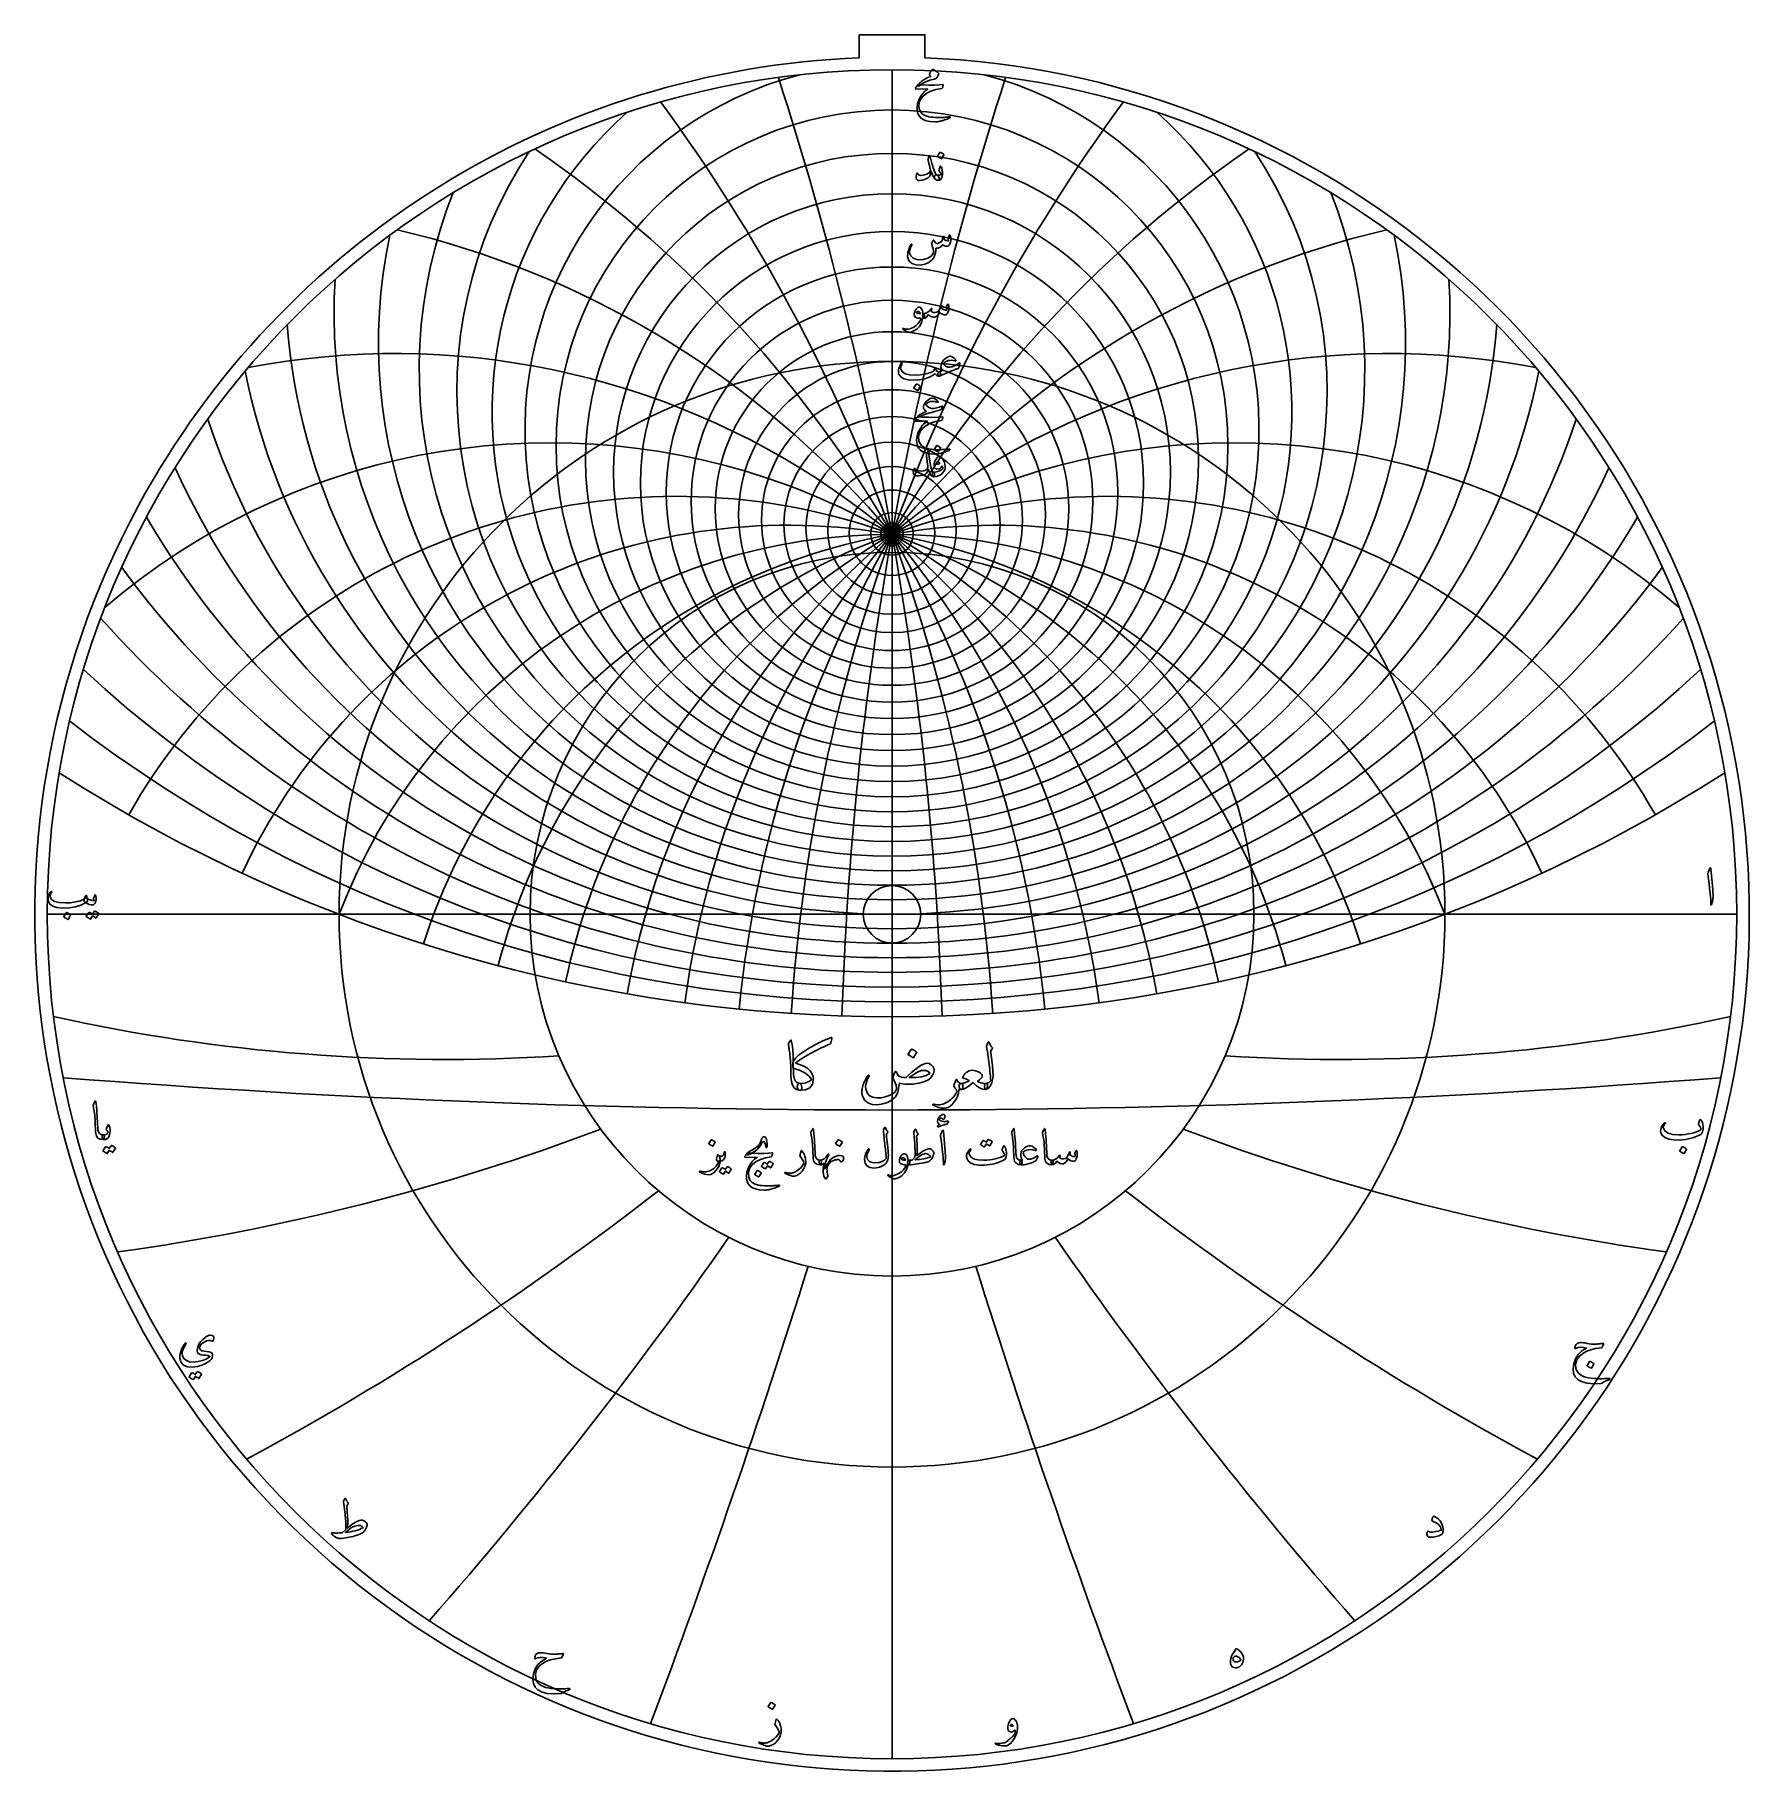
# Model space of a CAD drawing. Header units: millimetres. Extents: x -84 to 84, y -84 to 86.
import ezdxf

# ---------------------------------------------------------------- set-up
doc = ezdxf.new("R2010")
doc.units = ezdxf.units.MM
for name, color, linetype in [('CUT_INNER', 6, 'Continuous'), ('CUT_OUTER', 1, 'Continuous'), ('ENGRAVE', 7, 'Continuous'), ('ENGRAVE_FINE', 8, 'Continuous'), ('TEXT', 5, 'Continuous')]:
    doc.layers.add(name, color=color, linetype=linetype)

msp = doc.modelspace()

# ---------------------------------------------------------------- linework, layer by layer
at = {"layer": 'CUT_INNER'}
msp.add_circle((0, 0), 2.795, dxfattribs=at)
at = {"layer": 'CUT_OUTER'}
for points in [[(-3.2025, 85.7685), (3.2025, 85.7685), (3.2025, 83.5108)], [(-3.2025, 83.5108), (-3.2025, 85.7685)]]:
    msp.add_lwpolyline(points, dxfattribs=at)
for centre, radius, start, end in [((-0.0002, -0.0002), 83.5724, 151.523247, 87.803747), ((-0.0008, 0.0008), 83.5714, 92.195568, 151.523638)]:
    msp.add_arc(centre, radius, start, end, dxfattribs=at)
at = {"layer": 'ENGRAVE'}
for points in [[(0, -82.35), (0, 82.35)], [(-82.35, 0), (82.35, 0)], [(0, -82.35), (0, -35.2859)]]:
    msp.add_lwpolyline(points, dxfattribs=at)
for centre, radius in [((0, 0), 82.35), ((0, 41.102), 22.0131), ((0, 0), 53.9054), ((0, 38.0014), 10.5352), ((0, 37.0482), 1.098), ((0, 0), 35.2859)]:
    msp.add_circle(centre, radius, dxfattribs=at)
for centre, radius, start, end in [((0, 47.2325), 35.7746, 104.568368, 75.431632), ((0, 58.6288), 54.3863, 176.527025, 3.472975), ((0, 81.5394), 84.3645, 210.508576, 329.491424), ((0, -20.6924), 57.7405, 21, 159), ((0, -20.6924), 57.7405, 21, 159), ((0, 140.4285), 150.4192, 237.334847, 302.665153), ((-43.5517, 162.537), 176.6941, 257.517365, 273.595273), ((43.5517, 162.537), 176.6941, 266.404727, 282.482635), ((-105.0449, 181.9431), 216.8952, 277.834249, 290.696576), ((105.0449, 181.9431), 216.8952, 249.303424, 262.165751), ((-197.8925, 197.8925), 285.0065, 298.266678, 307.913423), ((197.8925, 197.8925), 285.0065, 232.086577, 241.733322), ((-363.3133, 209.759), 422.9671, 318.79094, 325.222103), ((363.3133, 209.759), 422.9671, 214.777897, 221.20906), ((-810.1275, 217.073), 840.4362, 339.3790811, 342.5946627), ((810.1275, 217.073), 840.4362, 197.4053373, 200.6209189)]:
    msp.add_arc(centre, radius, start, end, dxfattribs=at)
at = {"layer": 'ENGRAVE_FINE'}
for centre, radius in [((0, 45.6872), 32.7457), ((0, 44.3192), 29.8753), ((0, 43.1092), 27.1417), ((0, 42.0413), 24.5264), ((0, 40.2802), 19.5878), ((0, 39.5664), 17.2381), ((0, 38.9528), 14.9526), ((0, 38.433), 12.7214), ((0, 37.6539), 8.3857), ((0, 37.387), 6.2647), ((0, 37.1982), 4.1649), ((0, 37.0856), 2.079)]:
    msp.add_circle(centre, radius, dxfattribs=at)
for centre, radius, start, end in [((-327.4629, -20.6924), 332.5145, 1.857947, 17.916987), ((-327.4629, -20.6924), 332.5145, 1.857947, 17.916987), ((327.4629, -20.6924), 332.5145, 162.083013, 178.142053), ((327.4629, -20.6924), 332.5145, 162.083013, 178.142053), ((0, 48.9782), 38.9874, 131.44749, 48.55251), ((-158.6408, -20.6924), 168.822, 3.743551, 36.279337), ((-158.6408, -20.6924), 168.822, 3.743551, 36.279337), ((158.6408, -20.6924), 168.822, 143.720663, 176.256449), ((158.6408, -20.6924), 168.822, 143.720663, 176.256449), ((-100.0095, -20.6924), 115.4811, 5.686111, 55.63063), ((-100.0095, -20.6924), 115.4811, 5.686111, 55.63063), ((100.0095, -20.6924), 115.4811, 124.36937, 174.313889), ((100.0095, -20.6924), 115.4811, 124.36937, 174.313889), ((0, 50.9524), 42.4146, 146.48771, 33.51229), ((0, 53.1891), 46.0923, 158.111417, 21.888583), ((0, 55.7305), 50.0648, 167.906186, 12.093814), ((-68.8125, -20.6924), 89.8283, 7.718412, 76.755815), ((-68.8125, -20.6924), 89.8283, 7.718412, 76.755815), ((68.8125, -20.6924), 89.8283, 103.244185, 172.281588), ((68.8125, -20.6924), 89.8283, 103.244185, 172.281588), ((0, 61.9493), 59.1243, 184.320592, 355.679408), ((-48.4501, -20.6924), 75.3749, 9.87903, 100.948203), ((-48.4501, -20.6924), 75.3749, 9.87903, 100.948203), ((48.4501, -20.6924), 75.3749, 79.051797, 170.12097), ((48.4501, -20.6924), 75.3749, 79.051797, 170.12097), ((0, 65.7754), 64.3638, 191.49664, 348.50336), ((0, 70.2142), 70.2142, 198.193322, 341.806678), ((-33.3365, -20.6924), 66.673, 12.215451, 130.587427), ((-33.3365, -20.6924), 66.673, 12.215451, 130.587427), ((33.3365, -20.6924), 66.673, 49.412573, 167.784549), ((33.3365, -20.6924), 66.673, 49.412573, 167.784549), ((0, 75.4063), 76.8179, 204.507158, 335.492842), ((-21.0158, -20.6924), 61.4462, 14.788559, 150.348571), ((-21.0158, -20.6924), 61.4462, 14.788559, 150.348571), ((21.0158, -20.6924), 61.4462, 29.651429, 165.211441), ((21.0158, -20.6924), 61.4462, 29.651429, 165.211441), ((-10.1812, -20.6924), 58.6313, 17.679419, 155.089162), ((-10.1812, -20.6924), 58.6313, 17.679419, 155.089162), ((10.1812, -20.6924), 58.6313, 24.910838, 162.320581), ((10.1812, -20.6924), 58.6313, 24.910838, 162.320581), ((0, 88.8696), 93.1121, 216.250717, 323.749283), ((0, 97.7561), 103.4218, 221.77477, 318.22523), ((0, 108.7178), 115.8145, 227.113368, 312.886632), ((0, 122.5337), 131.0715, 232.292856, 307.707144), ((0, 1019.7384), 1038.8273, 265.5394658, 274.4605342)]:
    msp.add_arc(centre, radius, start, end, dxfattribs=at)
at = {"layer": 'TEXT'}
for points in [[(4.1104, 81.441), (3.6849, 81.3299), (3.3093, 81.1866), (2.9836, 81.0109), (2.7078, 80.803), (2.6655, 80.7711), (2.6262, 80.7531), (2.59, 80.7492), (2.5568, 80.7592), (2.5182, 80.8052), (2.524, 80.87), (2.5742, 80.9537), (2.6688, 81.0563), (2.8926, 81.242), (3.1498, 81.4094), (3.4405, 81.5585), (3.7646, 81.6894), (3.6721, 81.8258), (3.6548, 81.8599), (3.6465, 81.894), (3.6474, 81.9281), (3.6575, 81.9621), (3.7229, 82.0921), (3.7829, 82.1996), (3.8374, 82.2845), (3.8864, 82.3469), (3.9177, 82.3764), (3.9485, 82.3919), (3.9786, 82.3935), (4.0081, 82.381), (4.1795, 82.2842), (4.3235, 82.1935), (4.4401, 82.1089), (4.5292, 82.0303), (4.5466, 82.0051), (4.5548, 81.9731), (4.5539, 81.9344), (4.5439, 81.8891), (4.5125, 81.8182), (4.4623, 81.732), (4.3932, 81.6307), (4.3052, 81.5141), (4.2821, 81.4967), (4.2419, 81.4788), (4.1847, 81.4602), (4.1104, 81.441)], [(2.9611, 80.8761), (3.586, 80.8542), (4.1262, 80.8517), (4.5819, 80.8688), (4.953, 80.9053), (4.9644, 80.9067), (4.9743, 80.9059), (4.9826, 80.903), (4.9895, 80.898), (4.9945, 80.8912), (4.9974, 80.8828), (4.9982, 80.8729), (4.9968, 80.8615), (4.9872, 80.817), (4.9779, 80.7763), (4.9689, 80.7391), (4.9603, 80.7056), (4.9519, 80.6758), (4.9438, 80.6496), (4.9361, 80.6271), (4.9286, 80.6082), (4.9128, 80.5781), (4.8945, 80.5559), (4.8738, 80.5416), (4.8507, 80.5352), (4.2882, 80.4332), (3.7987, 80.2734), (3.3823, 80.0558), (3.039, 79.7803), (2.8655, 79.5822), (2.7395, 79.3724), (2.6609, 79.1511), (2.6299, 78.9183), (2.6597, 78.5527), (2.7784, 78.2547), (2.986, 78.0243), (3.2825, 77.8615), (3.4362, 77.8122), (3.6051, 77.7714), (3.7893, 77.7391), (3.9887, 77.7154), (4.2029, 77.6998), (4.4318, 77.6922), (4.6754, 77.6925), (4.9335, 77.7008), (5.0252, 77.7059), (5.1155, 77.7117), (5.2042, 77.7181), (5.2914, 77.7251), (5.3765, 77.7327), (5.4588, 77.7409), (5.5384, 77.7498), (5.6153, 77.7592), (5.6387, 77.7604), (5.6555, 77.7543), (5.6655, 77.7409), (5.6689, 77.7202), (5.667, 77.6962), (5.6616, 77.6776), (5.6524, 77.6645), (5.6396, 77.6569), (5.5021, 77.5988), (5.3718, 77.5461), (5.2488, 77.4989), (5.1331, 77.4572), (5.0251, 77.4207), (4.925, 77.3891), (4.8327, 77.3623), (4.7484, 77.3404), (4.6691, 77.3242), (4.592, 77.3099), (4.5169, 77.2974), (4.444, 77.2868), (4.3729, 77.2786), (4.3034, 77.2734), (4.2354, 77.2713), (4.1689, 77.2722), (3.7147, 77.3075), (3.3361, 77.3842), (3.0329, 77.5023), (2.8052, 77.6618), (2.6381, 77.8612), (2.5215, 78.094), (2.4555, 78.3604), (2.44, 78.6602), (2.4877, 79.0321), (2.6019, 79.3931), (2.7824, 79.7432), (3.0292, 80.0823), (3.1257, 80.1848), (3.235, 80.2832), (3.3571, 80.3772), (3.4919, 80.467), (2.3133, 80.4767), (2.285, 80.4889), (2.2731, 80.5108), (2.2777, 80.5425), (2.2987, 80.5839), (2.3383, 80.6442), (2.3742, 80.6983), (2.4065, 80.7464), (2.4351, 80.7884), (2.46, 80.824), (2.4813, 80.853), (2.499, 80.8752), (2.513, 80.8907), (2.5447, 80.8934), (2.6299, 80.8919), (2.7687, 80.8861), (2.9611, 80.8761)], [(3.733, 73.8678), (3.761, 73.7402), (3.7914, 73.6103), (3.8243, 73.4784), (3.8596, 73.3443), (3.8973, 73.2075), (3.9375, 73.0673), (3.9801, 72.9238), (4.0252, 72.7769), (4.1162, 72.5127), (4.1993, 72.3143), (4.2745, 72.1815), (4.3417, 72.1146), (4.4005, 72.0747), (4.4599, 72.0184), (4.5198, 71.9456), (4.5804, 71.8565), (4.6376, 71.746), (4.6534, 71.6629), (4.6279, 71.6072), (4.5609, 71.5789), (4.3445, 71.6008), (4.153, 71.7445), (3.9865, 72.0099), (3.845, 72.3971), (3.8419, 72.4034), (3.8377, 72.408), (3.8322, 72.4107), (3.8255, 72.4117), (3.8206, 72.4107), (3.8158, 72.408), (3.8109, 72.4034), (3.806, 72.3971), (3.7923, 72.3343), (3.7756, 72.268), (3.7558, 72.198), (3.733, 72.1243), (3.708, 72.0546), (3.6818, 71.9965), (3.6544, 71.9499), (3.6258, 71.9149), (3.523, 71.8251), (3.3945, 71.7457), (3.2405, 71.6766), (3.0609, 71.6178), (2.8783, 71.5743), (2.72, 71.5557), (2.5861, 71.5621), (2.4765, 71.5935), (2.3827, 71.672), (2.3401, 71.8102), (2.3486, 72.008), (2.4083, 72.2656), (2.4141, 72.2741), (2.4217, 72.2802), (2.4311, 72.2838), (2.4424, 72.285), (2.4558, 72.2835), (2.4667, 72.279), (2.4753, 72.2713), (2.4813, 72.2607), (2.5045, 72.2068), (2.53, 72.1621), (2.5581, 72.1265), (2.5885, 72.1), (2.6835, 72.0647), (2.8125, 72.0561), (2.9757, 72.0744), (3.1729, 72.1195), (3.3832, 72.187), (3.5467, 72.2631), (3.6633, 72.3477), (3.733, 72.4409), (3.7445, 72.5352), (3.7257, 72.6966), (3.6764, 72.9249), (3.5966, 73.2201), (3.5583, 73.3757), (3.5357, 73.5014), (3.529, 73.5972), (3.5382, 73.6633), (3.6307, 73.9263), (3.6407, 73.954), (3.6514, 73.9738), (3.6627, 73.9856), (3.6745, 73.9896), (3.6891, 73.982), (3.7038, 73.9592), (3.7184, 73.9211), (3.733, 73.8678)], [(4.7168, 72.2948), (4.6881, 72.3426), (4.6607, 72.3837), (4.6346, 72.4181), (4.6096, 72.4458), (4.5916, 72.4695), (4.5816, 72.4969), (4.5795, 72.5279), (4.5853, 72.5626), (4.6875, 72.9328), (4.7018, 72.965), (4.7204, 72.9742), (4.7432, 72.9602), (4.7703, 72.923), (4.8111, 72.8442), (4.8458, 72.7489), (4.8744, 72.6372), (4.8969, 72.5091), (4.91, 72.3861), (4.9152, 72.2656), (4.9125, 72.1475), (4.9018, 72.0318), (4.8845, 71.931), (4.8616, 71.8431), (4.8333, 71.7679), (4.7995, 71.7055), (4.7578, 71.6592), (4.7009, 71.6227), (4.6288, 71.5959), (4.5414, 71.5789), (4.4519, 71.5755), (4.3685, 71.5898), (4.2912, 71.6218), (4.22, 71.6714), (4.1649, 71.7344), (4.136, 71.8065), (4.1332, 71.8878), (4.1567, 71.9782), (4.1941, 72.0522), (4.2383, 72.0988), (4.2891, 72.1179), (4.3466, 72.1097), (4.4793, 72.0778), (4.595, 72.0744), (4.6936, 72.0997), (4.7752, 72.1535), (4.777, 72.1679), (4.7679, 72.1962), (4.7478, 72.2385), (4.7168, 72.2948)], [(4.6729, 74.2867), (4.679, 74.2928), (4.6875, 74.2964), (4.6985, 74.2976), (4.7119, 74.2964), (4.8065, 74.2581), (4.8957, 74.2112), (4.9794, 74.1558), (5.0577, 74.0919), (5.0653, 74.0821), (5.0686, 74.0724), (5.0677, 74.0626), (5.0625, 74.0529), (4.8336, 73.6828), (4.8251, 73.6739), (4.8142, 73.6718), (4.8008, 73.6764), (4.7849, 73.6876), (4.7712, 73.6974), (4.7496, 73.712), (4.7201, 73.7315), (4.6827, 73.7558), (4.6367, 73.785), (4.5816, 73.8191), (4.5174, 73.8581), (4.444, 73.9019), (4.4343, 73.9092), (4.4294, 73.9165), (4.4294, 73.9238), (4.4343, 73.9312)], [(5.5569, 66.1915), (5.5654, 66.2128), (5.5763, 66.228), (5.5897, 66.2371), (5.6056, 66.2402), (5.6259, 66.2377), (5.6433, 66.2304), (5.6576, 66.2183), (5.6689, 66.2012), (5.6966, 66.1403), (5.7164, 66.0649), (5.7282, 65.9748), (5.7322, 65.87), (5.7215, 65.699), (5.6896, 65.5364), (5.6363, 65.3824), (5.5617, 65.2369), (5.5362, 65.2019), (5.5082, 65.1748), (5.4777, 65.1557), (5.4448, 65.1444), (5.3258, 65.1368), (5.1977, 65.1578), (5.0604, 65.2074), (4.914, 65.2856), (4.7907, 65.1167), (4.6449, 65.0044), (4.4766, 64.9487), (4.2857, 64.9496), (4.2795, 64.8469), (4.2705, 64.7481), (4.2588, 64.6533), (4.2443, 64.5624), (4.2271, 64.4749), (4.2072, 64.3901), (4.1845, 64.3081), (4.1591, 64.2288), (4.1001, 64.0857), (4.0203, 63.9536), (3.9199, 63.8325), (3.7987, 63.7223), (3.5153, 63.5336), (3.2155, 63.4009), (2.8993, 63.3242), (2.5666, 63.3035), (2.1919, 63.3543), (1.8957, 63.4873), (1.6781, 63.7025), (1.539, 63.9999), (1.5201, 64.107), (1.5171, 64.2337), (1.5298, 64.3798), (1.5585, 64.5454), (1.6044, 64.7268), (1.6692, 64.9155), (1.753, 65.1115), (1.8555, 65.3148), (1.8637, 65.3276), (1.8738, 65.3368), (1.8857, 65.3422), (1.8994, 65.3441), (1.9131, 65.3429), (1.9249, 65.3392), (1.935, 65.3331), (1.9432, 65.3246), (1.9487, 65.3121), (1.9505, 65.299), (1.9487, 65.2853), (1.9432, 65.271), (1.8129, 65.0004), (1.7289, 64.7779), (1.6912, 64.6035), (1.6997, 64.4772), (1.8227, 64.1987), (2.0162, 63.9963), (2.2805, 63.8699), (2.6153, 63.8197), (3.0834, 63.8495), (3.4797, 63.9682), (3.8042, 64.1758), (4.0568, 64.4723), (4.0559, 64.6677), (4.024, 64.8741), (3.961, 65.0914), (3.8669, 65.3197), (3.855, 65.3429), (3.8486, 65.3635), (3.8477, 65.3818), (3.8523, 65.3976), (3.8785, 65.452), (3.9034, 65.503), (3.9272, 65.5506), (3.9497, 65.5949), (3.971, 65.6352), (3.9911, 65.671), (4.01, 65.7022), (4.0276, 65.7288), (4.0377, 65.7401), (4.0483, 65.7446), (4.0596, 65.7425), (4.0715, 65.7337), (4.0775, 65.727), (4.0861, 65.7166), (4.097, 65.7026), (4.1104, 65.685), (4.1256, 65.6637), (4.1421, 65.6387), (4.1597, 65.6101), (4.1786, 65.5778), (4.217, 65.5157), (4.2492, 65.4707), (4.2754, 65.4427), (4.2955, 65.4317), (4.4221, 65.4211), (4.5487, 65.4427), (4.6754, 65.4966), (4.802, 65.5827), (4.8479, 65.6399), (4.8933, 65.7337), (4.938, 65.864), (4.9822, 66.0308), (4.9864, 66.0466), (4.9944, 66.06), (5.0059, 66.0709), (5.0211, 66.0795), (5.0354, 66.0849), (5.0491, 66.0868), (5.0622, 66.0849), (5.0747, 66.0795), (5.0933, 66.049), (5.1003, 65.9918), (5.0957, 65.9078), (5.0796, 65.797), (5.1779, 65.7367), (5.2829, 65.6972), (5.3946, 65.6783), (5.513, 65.6801), (5.5115, 65.7157), (5.5069, 65.7446), (5.4993, 65.7669), (5.4887, 65.7824), (5.4765, 65.797), (5.4692, 65.8116), (5.4668, 65.8262), (5.4692, 65.8408)], [(5.4424, 59.5009), (5.4531, 59.5082), (5.4655, 59.5058), (5.4798, 59.4936), (5.496, 59.4717), (5.5133, 59.4346), (5.5264, 59.3816), (5.5352, 59.3128), (5.5398, 59.2282), (5.5413, 59.132), (5.5362, 59.0383), (5.5243, 58.9469), (5.5057, 58.8581), (5.4515, 58.6852), (5.3913, 58.561), (5.3249, 58.4855), (5.2525, 58.4587), (5.0811, 58.4688), (4.9225, 58.5135), (4.7767, 58.5929), (4.6437, 58.7071), (4.5524, 58.5272), (4.444, 58.3869), (4.3186, 58.2861), (4.1762, 58.2249), (4.0267, 58.2115), (3.8754, 58.2493), (3.7223, 58.3382), (3.5674, 58.4782), (3.442, 58.3184), (3.319, 58.2042), (3.1985, 58.1358), (3.0804, 58.1129), (3.0566, 58.1263), (3.0341, 58.1665), (3.0128, 58.2335), (2.9927, 58.3272), (2.9854, 58.4197), (2.9976, 58.4879), (3.0292, 58.5318), (3.0804, 58.5512), (3.305, 58.6021), (3.5016, 58.701), (3.6703, 58.848), (3.8109, 59.0431), (3.8185, 59.0538), (3.8267, 59.0614), (3.8356, 59.066), (3.845, 59.0675), (3.8566, 59.0663), (3.8669, 59.0626), (3.876, 59.0565), (3.884, 59.048), (3.8885, 59.0218), (3.8779, 58.9774), (3.852, 58.9147), (3.8109, 58.8337), (3.8648, 58.7713), (3.9485, 58.7254), (4.062, 58.6958), (4.2054, 58.6827), (4.3841, 58.7202), (4.5402, 58.8422), (4.6738, 59.0489), (4.7849, 59.3402), (4.7904, 59.3551), (4.7971, 59.3658), (4.805, 59.3722), (4.8142, 59.3743), (4.8279, 59.3731), (4.8397, 59.3694), (4.8498, 59.3633), (4.858, 59.3548), (4.8641, 59.3426), (4.8677, 59.3305), (4.8689, 59.3183), (4.8677, 59.3061), (4.819, 59.1016), (4.8759, 59.051), (4.9444, 59.0066), (5.0245, 58.9683), (5.1161, 58.936), (5.2053, 58.915), (5.2732, 58.9104), (5.3197, 58.9223), (5.345, 58.9506), (5.3532, 58.9938), (5.3487, 59.0553), (5.3313, 59.1351), (5.3012, 59.2331), (5.3063, 59.2608), (5.3316, 59.3146), (5.377, 59.3947), (5.4424, 59.5009)], [(2.983, 58.0594), (2.8688, 57.6585), (2.6774, 57.3227), (2.4086, 57.0521), (2.0625, 56.8467), (2.0141, 56.8258), (1.9663, 56.8071), (1.9191, 56.7905), (1.8726, 56.7761), (1.8269, 56.764), (1.7825, 56.7548), (1.7393, 56.7482), (1.6973, 56.7444), (1.5925, 56.7593), (1.4537, 56.8138), (1.2809, 56.9079), (1.0739, 57.0415), (1.0517, 57.0607), (1.0386, 57.0792), (1.0346, 57.0972), (1.0398, 57.1145), (1.0513, 57.1279), (1.0666, 57.134), (1.0854, 57.1328), (1.108, 57.1243), (1.3232, 57.0546), (1.5645, 57.0549), (1.8321, 57.1252), (2.1258, 57.2655), (2.3657, 57.4284), (2.5641, 57.6198), (2.7212, 57.8399), (2.8369, 58.0886), (2.836, 58.0974), (2.8332, 58.1044), (2.8287, 58.1096), (2.8223, 58.1129), (2.6545, 58.1227), (2.5118, 58.1421), (2.394, 58.1714), (2.3012, 58.2103), (2.2293, 58.2706), (2.1843, 58.354), (2.166, 58.4605), (2.1745, 58.5902), (2.1773, 58.6074), (2.1806, 58.6249), (2.1846, 58.6427), (2.1891, 58.6608), (2.1943, 58.6795), (2.2001, 58.6992), (2.2065, 58.7197), (2.2135, 58.7412), (2.2707, 58.8803), (2.3401, 58.9956), (2.4217, 59.0873), (2.5154, 59.1551), (2.6113, 59.1923), (2.6993, 59.1917), (2.7793, 59.1533), (2.8515, 59.0772), (2.9145, 58.9713), (2.9623, 58.8483), (2.9948, 58.7083), (3.0122, 58.5512), (3.0218, 58.5514), (3.0311, 58.5519), (3.04, 58.5526), (3.0487, 58.5537), (3.0574, 58.5547), (3.0664, 58.5555), (3.0757, 58.556), (3.0852, 58.5561), (3.1181, 58.5491), (3.1437, 58.5281), (3.162, 58.4931), (3.1729, 58.4441), (3.1775, 58.3902), (3.1766, 58.3357), (3.1702, 58.2806), (3.1583, 58.2249), (3.1428, 58.1759), (3.1254, 58.1409), (3.1062, 58.1199), (3.0852, 58.1129), (2.9927, 58.1129), (2.9921, 58.1041), (2.9903, 58.0922), (2.9872, 58.0773), (2.983, 58.0594)], [(2.7492, 58.6048), (2.6981, 58.694), (2.6421, 58.757), (2.5812, 58.7938), (2.5154, 58.8045), (2.4762, 58.7941), (2.4412, 58.7777), (2.4104, 58.7552), (2.3839, 58.7266), (2.3754, 58.7114), (2.3742, 58.6949), (2.3803, 58.6773), (2.3937, 58.6584), (2.4439, 58.6143), (2.5167, 58.5841), (2.6119, 58.568), (2.7297, 58.5659), (2.7419, 58.5683), (2.7492, 58.5756), (2.7516, 58.5878), (2.7492, 58.6048)], [(6.6283, 53.6852), (6.5309, 53.2956), (6.5199, 53.2767), (6.5017, 53.2591), (6.4761, 53.2426), (6.4432, 53.2274), (6.3703, 53.2017), (6.2929, 53.1732), (6.2108, 53.142), (6.1242, 53.1081), (6.0331, 53.0717), (5.9373, 53.0332), (5.837, 52.9926), (5.7322, 52.9498), (4.612, 52.4628), (4.5609, 52.4741), (4.5195, 52.5078), (4.4879, 52.5642), (4.4659, 52.643), (4.4623, 52.7267), (4.4854, 52.7976), (4.5353, 52.8558), (4.612, 52.9011), (4.6216, 52.9055), (4.6407, 52.9139), (4.6691, 52.9262), (4.707, 52.9425), (4.754, 52.9624), (4.8099, 52.9857), (4.8746, 53.0124), (4.9481, 53.0423), (4.8534, 53.1394), (4.7935, 53.2457), (4.7682, 53.361), (4.7776, 53.4855), (4.8714, 53.7817), (5.0309, 54.0322), (5.2561, 54.2371), (5.5471, 54.3963), (5.6107, 54.4112), (5.6847, 54.4072), (5.769, 54.3844), (5.8637, 54.3427), (5.962, 54.2858), (6.0524, 54.2221), (6.1349, 54.1518), (6.2095, 54.0748), (6.2305, 54.0465), (6.2399, 54.02), (6.2378, 53.9954), (6.2241, 53.9726), (6.2034, 53.9549), (6.1802, 53.9458), (6.1547, 53.9452), (6.1267, 53.9531), (5.9809, 53.999), (5.8259, 54.02), (5.6619, 54.0161), (5.4887, 53.9872), (5.3319, 53.9403), (5.2074, 53.8776), (5.1152, 53.7991), (5.0552, 53.7047), (5.0491, 53.6627), (5.065, 53.6146), (5.1027, 53.5604), (5.1624, 53.5001), (5.2306, 53.4454), (5.2987, 53.4027), (5.3669, 53.3723), (5.4351, 53.354), (5.6393, 53.3489), (5.8576, 53.3918), (6.0898, 53.4828), (6.3361, 53.6219), (6.3626, 53.6386), (6.3884, 53.6548), (6.4137, 53.6703), (6.4384, 53.6852), (6.4621, 53.6992), (6.4846, 53.712), (6.5059, 53.7236), (6.526, 53.7339), (6.5817, 53.7601), (6.6173, 53.7607), (6.6329, 53.7357), (6.6283, 53.6852)], [(0.8961, 53.6998), (0.9135, 53.7187), (0.9314, 53.7266), (0.95, 53.7236), (0.9692, 53.7096), (0.9838, 53.6913), (0.9886, 53.6706), (0.9838, 53.6475), (0.9692, 53.6219), (0.8949, 53.5068), (0.8474, 53.4003), (0.8267, 53.3023), (0.8328, 53.2128), (0.9853, 52.9188), (1.2821, 52.7136), (1.7231, 52.5973), (2.3085, 52.5699), (2.7428, 52.6019), (3.1595, 52.6686), (3.5586, 52.7699), (3.94, 52.906), (4.0072, 52.9459), (4.0629, 53.007), (4.1071, 53.0895), (4.1396, 53.1933), (4.1506, 53.2228), (4.1689, 53.2432), (4.1944, 53.2545), (4.2273, 53.2566), (4.2507, 53.2466), (4.2675, 53.2262), (4.2775, 53.1955), (4.2809, 53.1544), (4.3037, 53.0527), (4.3673, 52.9766), (4.4717, 52.9261), (4.6169, 52.9011), (4.6693, 52.8895), (4.7046, 52.8597), (4.7228, 52.8116), (4.7241, 52.7453), (4.7064, 52.6217), (4.6827, 52.5334), (4.6528, 52.4805), (4.6169, 52.4628), (4.5101, 52.4768), (4.4087, 52.5188), (4.3128, 52.5888), (4.2224, 52.6868), (4.2148, 52.6908), (4.2017, 52.688), (4.1832, 52.6786), (4.1591, 52.6625), (3.705, 52.4068), (3.2094, 52.2242), (2.6725, 52.1146), (2.0942, 52.0781), (1.5597, 52.1146), (1.1445, 52.2242), (0.8486, 52.4068), (0.6721, 52.6625), (0.6319, 52.8052), (0.6185, 52.951), (0.6319, 53.0999), (0.6721, 53.2518), (0.7263, 53.393), (0.7817, 53.5148), (0.8383, 53.617), (0.8961, 53.6998)], [(2.3718, 51.6787), (2.3779, 51.6848), (2.3864, 51.6884), (2.3973, 51.6897), (2.4107, 51.6884), (2.5054, 51.6501), (2.5946, 51.6032), (2.6783, 51.5478), (2.7565, 51.4839), (2.7641, 51.4742), (2.7675, 51.4644), (2.7666, 51.4547), (2.7614, 51.4449), (2.5325, 51.0748), (2.524, 51.066), (2.513, 51.0638), (2.4996, 51.0684), (2.4838, 51.0797), (2.4701, 51.0894), (2.4485, 51.104), (2.4189, 51.1235), (2.3815, 51.1479), (2.3355, 51.1771), (2.2805, 51.2112), (2.2162, 51.2501), (2.1429, 51.294), (2.1331, 51.3013), (2.1283, 51.3086), (2.1283, 51.3159), (2.1331, 51.3232)], [(4.9408, 49.5494), (4.9447, 49.515), (4.9225, 49.4507), (4.8741, 49.3567), (4.7995, 49.2328), (4.7837, 49.2127), (4.7655, 49.1963), (4.7448, 49.1835), (4.7216, 49.1744), (4.4099, 49.0885), (4.1323, 49.0112), (3.8888, 48.9424), (3.6794, 48.8821), (3.5041, 48.8307), (3.3628, 48.7884), (3.2557, 48.7552), (3.1827, 48.7312), (2.5934, 48.4682), (2.552, 48.4651), (2.5203, 48.4706), (2.4984, 48.4846), (2.4862, 48.5071), (2.4859, 48.5154), (2.4899, 48.5254), (2.4981, 48.5373), (2.5106, 48.551), (2.6305, 48.6636), (2.8101, 48.7823), (3.0493, 48.9071), (3.3482, 49.038), (3.267, 49.1074), (3.1985, 49.1744), (3.1428, 49.2389), (3.0999, 49.301), (3.0734, 49.3689), (3.067, 49.4507), (3.0807, 49.5466), (3.1145, 49.6565), (3.1693, 49.7709), (3.246, 49.8854), (3.3446, 49.9998), (3.4651, 50.1143), (3.5963, 50.2132), (3.722, 50.2811), (3.8423, 50.3179), (3.957, 50.3237), (4.1125, 50.2924), (4.2529, 50.2275), (4.378, 50.1292), (4.4879, 49.9974), (4.4976, 49.981), (4.5025, 49.9658), (4.5025, 49.9518), (4.4976, 49.939), (4.4869, 49.9271), (4.4745, 49.9207), (4.4602, 49.9198), (4.444, 49.9244), (4.3723, 49.9472), (4.3034, 49.967), (4.2372, 49.9837), (4.1737, 49.9974), (4.1133, 50.0078), (4.0562, 50.0145), (4.0025, 50.0175), (3.9521, 50.0169), (3.7424, 49.9922), (3.5662, 49.9329), (3.4234, 49.8388), (3.3141, 49.7101), (3.4304, 49.557), (3.5601, 49.4434), (3.7031, 49.3695), (3.8596, 49.3351), (4.0925, 49.3326), (4.343, 49.3692), (4.6111, 49.4446), (4.8969, 49.5591), (4.9088, 49.5621), (4.9201, 49.5615), (4.9307, 49.5573), (4.9408, 49.5494)], [(2.9197, 48.4828), (3.5446, 48.4609), (4.0848, 48.4584), (4.5405, 48.4755), (4.9116, 48.512), (4.923, 48.5134), (4.9329, 48.5126), (4.9412, 48.5097), (4.9481, 48.5047), (4.9531, 48.4979), (4.956, 48.4895), (4.9568, 48.4796), (4.9554, 48.4682), (4.9458, 48.4237), (4.9365, 48.383), (4.9275, 48.3458), (4.9189, 48.3123), (4.9105, 48.2825), (4.9024, 48.2563), (4.8947, 48.2338), (4.8872, 48.2149), (4.8714, 48.1848), (4.8531, 48.1626), (4.8324, 48.1483), (4.8093, 48.1419), (4.2468, 48.0399), (3.7573, 47.8801), (3.3409, 47.6625), (2.9976, 47.387), (2.8241, 47.1888), (2.6981, 46.9791), (2.6195, 46.7578), (2.5885, 46.525), (2.6183, 46.1594), (2.737, 45.8614), (2.9446, 45.631), (3.2411, 45.4682), (3.3948, 45.4189), (3.5637, 45.3781), (3.7479, 45.3458), (3.9473, 45.3221), (4.1616, 45.3065), (4.3905, 45.2989), (4.634, 45.2992), (4.8921, 45.3074), (4.9838, 45.3126), (5.0741, 45.3184), (5.1628, 45.3248), (5.25, 45.3318), (5.3351, 45.3394), (5.4174, 45.3476), (5.497, 45.3565), (5.5739, 45.3659), (5.5973, 45.3671), (5.6141, 45.361), (5.6241, 45.3476), (5.6275, 45.3269), (5.6256, 45.3029), (5.6202, 45.2843), (5.611, 45.2712), (5.5983, 45.2636), (5.4607, 45.2055), (5.3304, 45.1528), (5.2074, 45.1056), (5.0918, 45.0639), (4.9837, 45.0274), (4.8836, 44.9958), (4.7913, 44.969), (4.707, 44.9471), (4.6277, 44.9309), (4.5506, 44.9166), (4.4755, 44.9041), (4.4026, 44.8935), (4.3316, 44.8853), (4.262, 44.8801), (4.194, 44.878), (4.1275, 44.8789), (3.6733, 44.9142), (3.2947, 44.9909), (2.9915, 45.109), (2.7638, 45.2685), (2.5967, 45.4679), (2.4801, 45.7007), (2.4141, 45.967), (2.3986, 46.2669), (2.4463, 46.6388), (2.5605, 46.9998), (2.741, 47.3499), (2.9878, 47.689), (3.0843, 47.7915), (3.1936, 47.8898), (3.3157, 47.9839), (3.4505, 48.0737), (2.2719, 48.0834), (2.2436, 48.0956), (2.2318, 48.1175), (2.2363, 48.1492), (2.2573, 48.1906), (2.2969, 48.2508), (2.3328, 48.305), (2.3651, 48.3531), (2.3937, 48.3951), (2.4186, 48.4307), (2.44, 48.4597), (2.4576, 48.4819), (2.4716, 48.4974), (2.5033, 48.5001), (2.5885, 48.4986), (2.7273, 48.4928), (2.9197, 48.4828)], [(4.052, 43.1099), (4.0873, 43.0928), (4.1153, 43.066), (4.136, 43.0295), (4.1494, 42.9832), (4.1582, 42.926), (4.1603, 42.8712), (4.1558, 42.8189), (4.1445, 42.769), (4.1278, 42.7263), (4.1068, 42.6959), (4.0815, 42.6776), (4.052, 42.6715), (3.9062, 42.712), (3.7853, 42.814), (3.6895, 42.9775), (3.6185, 43.2024), (3.6094, 43.2412), (3.6015, 43.2748), (3.5948, 43.3033), (3.5893, 43.3266), (3.585, 43.3447), (3.582, 43.3576), (3.5802, 43.3654), (3.5796, 43.368), (3.5723, 43.3823), (3.565, 43.3862), (3.5577, 43.3799), (3.5503, 43.3631), (3.4676, 43.1762), (3.375, 43.0295), (3.2727, 42.923), (3.1607, 42.8566), (2.9982, 42.8055), (2.8076, 42.7738), (2.5891, 42.7616), (2.3425, 42.769), (2.1779, 42.8198), (2.0881, 42.9431), (2.0732, 43.1388), (2.1331, 43.4069), (2.1468, 43.4392), (2.1636, 43.4629), (2.1834, 43.4782), (2.2062, 43.4849), (2.2287, 43.4827), (2.2476, 43.4715), (2.2628, 43.4511), (2.2744, 43.4216), (2.299, 43.3585), (2.3292, 43.3108), (2.3648, 43.2782), (2.4059, 43.2608), (2.6363, 43.2255), (2.8551, 43.2219), (3.0624, 43.2499), (3.2581, 43.3095), (3.3431, 43.354), (3.4128, 43.4142), (3.4673, 43.4903), (3.5065, 43.5823), (3.5041, 43.6258), (3.4919, 43.7272), (3.47, 43.8863), (3.4383, 44.1034), (3.4222, 44.2195), (3.4079, 44.3244), (3.3954, 44.418), (3.3848, 44.5003), (3.3756, 44.5708), (3.3677, 44.6287), (3.361, 44.6742), (3.3555, 44.7073), (3.351, 44.7578), (3.3519, 44.8022), (3.3583, 44.8406), (3.3702, 44.8729), (3.389, 44.9129), (3.4067, 44.9502), (3.4231, 44.9847), (3.4383, 45.0165), (3.452, 45.0456), (3.4639, 45.0719), (3.4739, 45.0955), (3.4822, 45.1164), (3.4907, 45.1331), (3.5016, 45.1444), (3.515, 45.1502), (3.5309, 45.1505), (3.5482, 45.1438), (3.5613, 45.1334), (3.5701, 45.1194), (3.5747, 45.1018), (3.6044, 44.8526), (3.635, 44.6166), (3.6665, 44.3936), (3.6989, 44.1837), (3.7319, 43.9869), (3.7652, 43.8033), (3.7989, 43.6326), (3.8328, 43.4751), (3.8739, 43.3281), (3.9241, 43.2182), (3.9835, 43.1455), (4.052, 43.1099)], [(4.612, 44.6634), (4.6455, 44.6586), (4.6827, 44.644), (4.7234, 44.6196), (4.7679, 44.5855), (4.9581, 44.3828), (5.0905, 44.1545), (5.1651, 43.9007), (5.1819, 43.6212), (5.1669, 43.4757), (5.1368, 43.3461), (5.0914, 43.2322), (5.0309, 43.1342), (4.8345, 42.9318), (4.606, 42.7872), (4.3451, 42.7005), (4.052, 42.6715), (4.0224, 42.6785), (3.9972, 42.6996), (3.9762, 42.7346), (3.9594, 42.7836), (3.9532, 42.8107), (3.9491, 42.8384), (3.9471, 42.8667), (3.9473, 42.8956), (3.9489, 42.9242), (3.9515, 42.9516), (3.955, 42.9778), (3.9594, 43.0027), (3.9725, 43.0459), (3.9923, 43.0782), (4.0188, 43.0995), (4.052, 43.1099), (4.3375, 43.1482), (4.5853, 43.2194), (4.7953, 43.3235), (4.9676, 43.4605), (4.9593, 43.529), (4.9493, 43.5835), (4.9374, 43.624), (4.9237, 43.6504), (4.9073, 43.6733), (4.8921, 43.6882), (4.8781, 43.6952), (4.8653, 43.6943), (4.8565, 43.6912), (4.8495, 43.687), (4.8443, 43.6815), (4.8409, 43.6748), (4.7941, 43.5786), (4.7362, 43.5043), (4.6674, 43.452), (4.5877, 43.4216), (4.3561, 43.4036), (4.1969, 43.4666), (4.1101, 43.6106), (4.0958, 43.8355), (4.1153, 43.9646), (4.1542, 44.0985), (4.2127, 44.2373), (4.2906, 44.381), (4.3728, 44.5046), (4.4538, 44.5928), (4.5335, 44.6458), (4.612, 44.6634)], [(4.3539, 45.691), (4.36, 45.6971), (4.3685, 45.7008), (4.3795, 45.702), (4.3929, 45.7008), (4.4875, 45.6624), (4.5767, 45.6156), (4.6604, 45.5602), (4.7387, 45.4962), (4.7463, 45.4865), (4.7496, 45.4768), (4.7487, 45.467), (4.7435, 45.4573), (4.5146, 45.0871), (4.5061, 45.0783), (4.4952, 45.0762), (4.4818, 45.0808), (4.4659, 45.092), (4.4522, 45.1018), (4.4306, 45.1164), (4.4011, 45.1358), (4.3637, 45.1602), (4.3177, 45.1894), (4.2626, 45.2235), (4.1984, 45.2625), (4.125, 45.3063), (4.1153, 45.3136), (4.1104, 45.3209), (4.1104, 45.3282), (4.1153, 45.3355)], [(4.4513, 44.1375), (4.4029, 44.1238), (4.3649, 44.0875), (4.3372, 44.0288), (4.3198, 43.9475), (4.3201, 43.9347), (4.3211, 43.9256), (4.3226, 43.9201), (4.3247, 43.9183), (4.3737, 43.9064), (4.4233, 43.9), (4.4735, 43.8991), (4.5244, 43.9037), (4.5691, 43.9131), (4.606, 43.9268), (4.6349, 43.9448), (4.6559, 43.967), (4.6011, 44.0452), (4.5487, 44.0997), (4.4988, 44.1305), (4.4513, 44.1375)], [(79.6934, 4.3848), (79.7431, 4.4809), (79.783, 4.5147), (79.8132, 4.4861), (79.8337, 4.3952), (79.9532, 3.1225), (80.0243, 2.3413), (80.0402, 1.7173), (80.0009, 1.2504), (79.9064, 0.9406), (79.8892, 0.9153), (79.8739, 0.9017), (79.8606, 0.8997), (79.8493, 0.9095), (79.8402, 0.9247), (79.8337, 0.9445), (79.8298, 0.9689), (79.8285, 0.9978), (79.8285, 1.2228), (79.8181, 1.4614), (79.7973, 1.7137), (79.7661, 1.9796), (79.7593, 2.0491), (79.7389, 2.2367), (79.7048, 2.5426), (79.6571, 2.9666), (79.5428, 3.9069), (79.5402, 3.9569), (79.5428, 4.003), (79.5506, 4.0452), (79.5636, 4.0835)], [(-78.5246, 1.59), (-78.5196, 1.5874), (-78.5148, 1.5848), (-78.5105, 1.5822), (-78.5064, 1.5796), (-78.5023, 1.5767), (-78.498, 1.5731), (-78.4933, 1.5689), (-78.4882, 1.564), (-78.4463, 1.5147), (-78.4298, 1.4445), (-78.4385, 1.3536), (-78.4726, 1.2419), (-78.5041, 1.1741), (-78.5363, 1.1315), (-78.5691, 1.1143), (-78.6025, 1.1224), (-78.6194, 1.1306), (-78.6337, 1.1341), (-78.6454, 1.1332), (-78.6545, 1.1276), (-79.0804, 0.8945), (-79.5895, 0.7302), (-80.1817, 0.6348), (-80.8571, 0.6082), (-81.4032, 0.6549), (-81.8155, 0.7796), (-82.0941, 0.9822), (-82.2389, 1.2627), (-82.2613, 1.3952), (-82.2662, 1.5276), (-82.2535, 1.6601), (-82.2233, 1.7926), (-82.1821, 1.9098), (-82.1311, 2.0173), (-82.0704, 2.115), (-81.9999, 2.203), (-81.9866, 2.214), (-81.9727, 2.2212), (-81.958, 2.2244), (-81.9428, 2.2238), (-81.9285, 2.2176), (-81.9168, 2.2095), (-81.9077, 2.1994), (-81.9012, 2.1874), (-81.8983, 2.1757), (-81.8999, 2.1614), (-81.9061, 2.1445), (-81.9168, 2.125), (-81.9921, 2.0147), (-82.0415, 1.9069), (-82.0649, 1.8017), (-82.0623, 1.6991), (-81.9389, 1.4419), (-81.6519, 1.2575), (-81.2012, 1.1458), (-80.5869, 1.1069), (-80.4183, 1.1095), (-80.2499, 1.1173), (-80.0819, 1.1302), (-79.9142, 1.1484), (-79.7478, 1.1718), (-79.5837, 1.2004), (-79.4218, 1.2341), (-79.2622, 1.2731), (-79.1074, 1.3173), (-78.9804, 1.3614), (-78.8814, 1.4056), (-78.8103, 1.4497), (-78.7829, 1.4731), (-78.7577, 1.5017), (-78.7348, 1.5354), (-78.7142, 1.5744), (-78.6949, 1.6179), (-78.6759, 1.6653), (-78.6572, 1.7166), (-78.6389, 1.7718), (-78.6317, 1.7887), (-78.6207, 1.803), (-78.6058, 1.8147), (-78.5869, 1.8237), (-78.5668, 1.8286), (-78.548, 1.8276), (-78.5304, 1.8208), (-78.5142, 1.8082), (-78.5012, 1.7906), (-78.4934, 1.7692), (-78.4908, 1.7439), (-78.4934, 1.7147)], [(-78.6804, 1.1744), (-78.7369, 1.228), (-78.7661, 1.2952), (-78.7681, 1.376), (-78.7428, 1.4705), (-78.6879, 1.5552), (-78.6376, 1.6069), (-78.5918, 1.6254), (-78.5506, 1.6108), (-78.3558, 1.4819), (-78.1609, 1.3913), (-77.9661, 1.339), (-77.7713, 1.325), (-77.7645, 1.3263), (-77.7596, 1.3302), (-77.7567, 1.3367), (-77.7557, 1.3458), (-77.7606, 1.363), (-77.7752, 1.3887), (-77.7996, 1.4228), (-77.8337, 1.4653), (-77.8402, 1.4783), (-77.8441, 1.4913), (-77.8454, 1.5043), (-77.8441, 1.5173), (-77.7194, 1.8757), (-77.7135, 1.8893), (-77.7064, 1.8991), (-77.698, 1.9049), (-77.6882, 1.9069), (-77.6785, 1.9052), (-77.67, 1.9004), (-77.6629, 1.8923), (-77.657, 1.8809), (-77.6181, 1.7643), (-77.5947, 1.6484), (-77.5869, 1.5332), (-77.5947, 1.4186), (-77.62, 1.276), (-77.6544, 1.1601), (-77.698, 1.0708), (-77.7506, 1.0082), (-77.7905, 0.9737), (-77.8272, 0.9484), (-77.8606, 0.9322), (-77.8908, 0.925), (-78.0648, 0.9211), (-78.2545, 0.9614), (-78.4596, 1.0458), (-78.6804, 1.1744)], [(-80.4934, 0.1458), (-80.4869, 0.1523), (-80.4778, 0.1562), (-80.4662, 0.1575), (-80.4519, 0.1562), (-80.3509, 0.1153), (-80.2558, 0.0653), (-80.1665, 0.0062), (-80.083, -0.062), (-80.0749, -0.0724), (-80.0713, -0.0828), (-80.0723, -0.0931), (-80.0778, -0.1035), (-80.322, -0.4983), (-80.3311, -0.5078), (-80.3428, -0.51), (-80.3571, -0.5052), (-80.3739, -0.4931), (-80.3886, -0.4828), (-80.4116, -0.4672), (-80.4431, -0.4464), (-80.483, -0.4204), (-80.5321, -0.3893), (-80.5908, -0.3529), (-80.6593, -0.3113), (-80.7376, -0.2646), (-80.748, -0.2568), (-80.7532, -0.249), (-80.7532, -0.2412), (-80.748, -0.2334)], [(-77.7557, 0.2913), (-77.7493, 0.2978), (-77.7402, 0.3017), (-77.7285, 0.303), (-77.7142, 0.3017), (-77.6631, 0.2825), (-77.6135, 0.2614), (-77.5656, 0.2383), (-77.5194, 0.2133), (-77.4744, 0.1861), (-77.4304, 0.1562), (-77.3874, 0.1237), (-77.3454, 0.0887), (-77.3372, 0.078), (-77.3337, 0.0666), (-77.3346, 0.0546), (-77.3402, 0.0419), (-77.5895, -0.3529), (-77.5963, -0.3581), (-77.6064, -0.3581), (-77.6197, -0.3529), (-77.6363, -0.3425), (-77.6476, -0.3329), (-77.6661, -0.3198), (-77.6918, -0.3031), (-77.7246, -0.2828), (-77.7648, -0.2586), (-77.8129, -0.2302), (-77.8687, -0.1975), (-77.9324, -0.1607), (-78.1298, -0.4672), (-78.1389, -0.4766), (-78.1506, -0.4789), (-78.1648, -0.474), (-78.1817, -0.462), (-78.1963, -0.4516), (-78.2194, -0.436), (-78.2509, -0.4152), (-78.2908, -0.3893), (-78.3398, -0.3581), (-78.3986, -0.3217), (-78.4671, -0.2802), (-78.5454, -0.2334), (-78.5535, -0.2256), (-78.5571, -0.2178), (-78.5561, -0.21), (-78.5506, -0.2022), (-78.296, 0.177), (-78.2895, 0.1835), (-78.2804, 0.1874), (-78.2687, 0.1887), (-78.2545, 0.1874), (-78.2109, 0.1733), (-78.1687, 0.1569), (-78.1278, 0.1382), (-78.0882, 0.1172), (-78.0499, 0.0944), (-78.0129, 0.0698), (-77.9772, 0.0437), (-77.9428, 0.0159)], [(-9.0455, -16.4761), (-8.9436, -16.5158), (-8.8653, -16.5962), (-8.8105, -16.7171), (-8.7793, -16.8787), (-8.7813, -17.013), (-8.8264, -17.1043), (-8.9144, -17.1526), (-9.0455, -17.1579), (-9.1912, -17.1303), (-9.3231, -17.08), (-9.4412, -17.0069), (-9.5455, -16.9111), (-9.6977, -16.6705), (-9.8036, -16.3121), (-9.8633, -15.8361), (-9.8767, -15.2423), (-9.8747, -15.0623), (-9.8751, -14.886), (-9.8779, -14.7133), (-9.8832, -14.5442), (-9.8909, -14.3793), (-9.901, -14.2188), (-9.9136, -14.0627), (-9.9286, -13.9111), (-9.9508, -13.7188), (-9.9717, -13.5442), (-9.9913, -13.3876), (-10.0098, -13.2488), (-10.0271, -13.1287), (-10.0431, -13.028), (-10.0579, -12.9468), (-10.0715, -12.8851), (-10.0946, -12.7821), (-10.1056, -12.7001), (-10.1044, -12.6392), (-10.091, -12.5994), (-9.9027, -12.3007), (-9.8755, -12.2699), (-9.8523, -12.2618), (-9.8333, -12.2764), (-9.8182, -12.3137), (-9.7383, -12.707), (-9.6803, -13.2309), (-9.6441, -13.8856), (-9.6299, -14.6709), (-9.6249, -14.9613), (-9.6161, -15.222), (-9.6038, -15.4531), (-9.5877, -15.6546), (-9.568, -15.8261), (-9.5447, -15.9671), (-9.5177, -16.0777), (-9.4871, -16.1579), (-9.4132, -16.2752), (-9.315, -16.3673), (-9.1924, -16.4343), (-9.0455, -16.4761)], [(-9.4156, -14.5215), (-8.9319, -14.6802), (-8.5325, -14.8576), (-8.2176, -15.0536), (-7.9871, -15.2683), (-7.8479, -15.459), (-7.7484, -15.6481), (-7.6888, -15.8356), (-7.6689, -16.0215), (-7.7553, -16.5674), (-8.0147, -16.9387), (-8.4469, -17.1356), (-9.052, -17.1579), (-9.095, -17.1465), (-9.1332, -17.1189), (-9.1665, -17.0751), (-9.1949, -17.015), (-9.2204, -16.9294), (-9.2322, -16.8478), (-9.2302, -16.7703), (-9.2143, -16.6969), (-9.1774, -16.593), (-9.138, -16.5215), (-9.0962, -16.4826), (-9.052, -16.4761), (-8.7172, -16.496), (-8.4075, -16.4452), (-8.123, -16.3239), (-7.8637, -16.1319), (-7.8479, -16.1161), (-7.8393, -16.1011), (-7.8381, -16.0869), (-7.8442, -16.0735), (-8.1177, -15.7488), (-8.4903, -15.4696), (-8.9619, -15.2358), (-9.5325, -15.0475), (-9.5922, -15.0146), (-9.6348, -14.9485), (-9.6604, -14.849), (-9.6689, -14.7163), (-9.6648, -14.599), (-9.6527, -14.4939), (-9.6324, -14.401), (-9.604, -14.3202), (-9.4209, -14.0451), (-9.0991, -13.739), (-8.6384, -13.4022), (-8.039, -13.0345), (-7.7714, -12.8853), (-7.5074, -12.7431), (-7.247, -12.6077), (-6.9903, -12.4793), (-6.7373, -12.3577), (-6.4879, -12.2431), (-6.2421, -12.1353), (-6, -12.0345), (-5.9229, -12.0166), (-5.8734, -12.028), (-5.8515, -12.0686), (-5.8572, -12.1384), (-5.9546, -12.5475), (-5.9684, -12.5893), (-5.9903, -12.6238), (-6.0203, -12.651), (-6.0585, -12.6709), (-6.2444, -12.7417), (-6.4448, -12.8243), (-6.6599, -12.9186), (-6.8897, -13.0248), (-7.1336, -13.1431), (-7.3913, -13.2739), (-7.6628, -13.4174), (-7.9481, -13.5735), (-8.4806, -13.8762), (-8.9027, -14.1352), (-9.2143, -14.3502), (-9.4156, -14.5215)], [(1.8831, -13.1838), (1.8912, -13.1757), (1.9026, -13.1709), (1.9172, -13.1692), (1.9351, -13.1709), (2.0613, -13.222), (2.1802, -13.2845), (2.2918, -13.3584), (2.3961, -13.4436), (2.4063, -13.4566), (2.4107, -13.4696), (2.4095, -13.4825), (2.4026, -13.4955), (2.0974, -13.989), (2.0861, -14.0008), (2.0714, -14.0037), (2.0536, -13.9976), (2.0325, -13.9826), (2.0142, -13.9696), (1.9854, -13.9501), (1.946, -13.9241), (1.8961, -13.8916), (1.8348, -13.8527), (1.7614, -13.8072), (1.6757, -13.7553), (1.5779, -13.6968), (1.5649, -13.6871), (1.5585, -13.6774), (1.5585, -13.6676), (1.5649, -13.6579)], [(9.2338, -12.8007), (9.2777, -12.6948), (9.3117, -12.6108), (9.3361, -12.5487), (9.3507, -12.5085), (9.3621, -12.4829), (9.3767, -12.4647), (9.3945, -12.4537), (9.4156, -12.4501), (9.4396, -12.4541), (9.4595, -12.4663), (9.4753, -12.4866), (9.4871, -12.515), (9.5411, -12.6542), (9.6056, -12.7796), (9.6807, -12.8912), (9.7663, -12.989), (9.7902, -13.0203), (9.7971, -13.0556), (9.787, -13.095), (9.7598, -13.1384), (9.6169, -13.3397), (9.6267, -13.4298), (9.6364, -13.5183), (9.6462, -13.6051), (9.6559, -13.6903), (9.6656, -13.7739), (9.6754, -13.8559), (9.6851, -13.9363), (9.6949, -14.015), (9.7846, -14.7439), (9.8393, -15.3137), (9.8592, -15.7244), (9.8442, -15.9761), (9.7217, -16.4326), (9.5617, -16.7699), (9.3645, -16.9878), (9.1299, -17.0865), (9.1234, -17.0865), (9.1169, -17.0865), (9.1104, -17.0865), (9.104, -17.0865), (9.0654, -17.0499), (9.0406, -16.9663), (9.0297, -16.8357), (9.0325, -16.6579), (9.0386, -16.5921), (9.0569, -16.5443), (9.0873, -16.5142), (9.1299, -16.502), (9.2947, -16.4692), (9.4319, -16.4095), (9.5415, -16.3231), (9.6234, -16.2098), (9.618, -16.0739), (9.608, -15.9193), (9.5936, -15.746), (9.5747, -15.554), (9.5518, -15.3442), (9.5252, -15.1173), (9.495, -14.8734), (9.4611, -14.6124), (9.4298, -14.3559), (9.401, -14.1254), (9.3747, -13.9209), (9.3507, -13.7423), (9.33, -13.5897), (9.3134, -13.4631), (9.3008, -13.3624), (9.2923, -13.2877), (9.2273, -12.9176), (9.2253, -12.8811), (9.2257, -12.8494), (9.2285, -12.8226), (9.2338, -12.8007)], [(3.4026, -14.5345), (3.6291, -14.5678), (3.8215, -14.6741), (3.9797, -14.8535), (4.1039, -15.1059), (4.1177, -15.2025), (4.1072, -15.3105), (4.0723, -15.4298), (4.013, -15.5605), (3.9448, -15.6863), (3.8831, -15.791), (3.8279, -15.8746), (3.7792, -15.9371), (3.4952, -16.1709), (3.1104, -16.3527), (2.625, -16.4826), (2.039, -16.5605), (1.6863, -16.5775), (1.349, -16.5702), (1.0272, -16.5386), (0.7208, -16.4826), (0.6485, -16.9586), (0.5552, -17.3413), (0.4407, -17.6307), (0.3052, -17.8267), (-0.0503, -18.1291), (-0.4545, -18.3543), (-0.9075, -18.5025), (-1.4091, -18.5735), (-1.9371, -18.5487), (-2.3588, -18.3965), (-2.6741, -18.1169), (-2.8831, -17.7098), (-2.901, -17.6467), (-2.9156, -17.5808), (-2.927, -17.512), (-2.9351, -17.4404), (-2.9391, -17.3663), (-2.9383, -17.2902), (-2.9326, -17.2121), (-2.9221, -17.1319), (-2.8994, -16.9901), (-2.8701, -16.8503), (-2.8344, -16.7125), (-2.7922, -16.5767), (-2.7439, -16.4434), (-2.69, -16.3129), (-2.6303, -16.1853), (-2.565, -16.0605), (-2.5359, -16.0098), (-2.5073, -15.9615), (-2.4791, -15.9156), (-2.4513, -15.8722), (-2.4243, -15.8312), (-2.3986, -15.7926), (-2.374, -15.7565), (-2.3507, -15.7228), (-2.334, -15.7037), (-2.3166, -15.692), (-2.2983, -15.6875), (-2.2792, -15.6904), (-2.2589, -15.6981), (-2.2435, -15.7082), (-2.233, -15.7208), (-2.2273, -15.7358), (-2.2257, -15.7529), (-2.2273, -15.7715), (-2.2322, -15.7918), (-2.2403, -15.8137), (-2.2878, -15.8856), (-2.3328, -15.9647), (-2.3754, -16.0512), (-2.4156, -16.1449), (-2.5, -16.3848), (-2.552, -16.6108), (-2.5714, -16.8231), (-2.5585, -17.0215), (-2.4371, -17.3986), (-2.2159, -17.6725), (-1.8949, -17.8434), (-1.474, -17.9111), (-1.0674, -17.8921), (-0.6721, -17.8154), (-0.2882, -17.681), (0.0844, -17.4891), (0.1968, -17.4091), (0.2938, -17.3121), (0.3754, -17.1981), (0.4416, -17.067), (0.4493, -17.0487), (0.4529, -17.0264), (0.4525, -17), (0.4481, -16.9696), (0.3908, -16.679), (0.3166, -16.4241), (0.2252, -16.205), (0.1169, -16.0215), (0.0954, -15.9878), (0.0828, -15.9582), (0.0791, -15.9326), (0.0844, -15.9111), (0.2857, -15.3787), (0.3145, -15.3385), (0.3425, -15.3218), (0.3697, -15.3287), (0.3961, -15.3592), (0.6364, -15.7683), (0.765, -15.8292), (0.9302, -15.8754), (1.1319, -15.9071), (1.3701, -15.9241), (1.653, -15.6486), (1.9367, -15.3933), (2.2212, -15.1583), (2.5065, -14.9436), (2.7792, -14.7646), (3.0195, -14.6368), (3.2273, -14.5601), (3.4026, -14.5345)], [(3.7208, -15.4955), (3.5215, -15.3438), (3.3133, -15.252), (3.0962, -15.2204), (2.8701, -15.2488), (2.625, -15.3352), (2.3442, -15.4777), (2.0276, -15.6762), (1.6753, -15.9306), (2.317, -15.9326), (2.8718, -15.8608), (3.3397, -15.7151), (3.7208, -15.4955)], [(9.1299, -16.502), (9.2249, -16.5163), (9.289, -16.5589), (9.3223, -16.6299), (9.3247, -16.7293), (9.2931, -16.8831), (9.2501, -16.9939), (9.1957, -17.0617), (9.1299, -17.0865), (8.8308, -17.0593), (8.5309, -16.9387), (8.2302, -16.7249), (7.9286, -16.4176), (7.5483, -16.7127), (7.2257, -16.9225), (6.9607, -17.0471), (6.7533, -17.0865), (6.6847, -17.071), (6.6283, -17.0248), (6.5841, -16.9477), (6.552, -16.8397), (6.5427, -16.6969), (6.5731, -16.593), (6.6433, -16.528), (6.7533, -16.502), (6.8533, -16.4923), (6.9522, -16.4761), (7.0498, -16.4533), (7.1462, -16.4241), (7.2413, -16.388), (7.3353, -16.3446), (7.428, -16.2938), (7.5195, -16.2358), (7.4071, -16.1441), (7.2712, -16.0702), (7.1117, -16.0142), (6.9286, -15.9761), (6.912, -15.9692), (6.901, -15.955), (6.8957, -15.9335), (6.8961, -15.9046), (6.927, -15.8052), (6.9936, -15.6952), (7.0958, -15.5747), (7.2338, -15.4436), (7.5216, -15.2711), (7.8263, -15.2082), (8.1482, -15.2549), (8.4871, -15.4111), (8.6307, -15.511), (8.7306, -15.6092), (8.7866, -15.7058), (8.7988, -15.8007), (8.763, -15.903), (8.6754, -16.015), (8.5358, -16.1368), (8.3442, -16.2683), (8.481, -16.3706), (8.6575, -16.4436), (8.8738, -16.4874), (9.1299, -16.502)], [(6.0195, -16.6839), (6.2208, -16.1644), (6.2431, -16.123), (6.2647, -16.1027), (6.2853, -16.1035), (6.3052, -16.1254), (6.3596, -16.2163), (6.4124, -16.2943), (6.4635, -16.3592), (6.513, -16.4111), (6.5674, -16.4509), (6.6267, -16.4793), (6.6908, -16.4964), (6.7598, -16.502), (6.828, -16.5199), (6.8767, -16.5735), (6.9059, -16.6628), (6.9156, -16.7878), (6.9059, -16.9136), (6.8767, -17.0053), (6.828, -17.0629), (6.7598, -17.0865), (6.7074, -17.0889), (6.6543, -17.0897), (6.6003, -17.0889), (6.5455, -17.0865), (6.5362, -17.0889), (6.5276, -17.0962), (6.5199, -17.1084), (6.513, -17.1254), (6.4781, -17.4327), (6.3929, -17.731), (6.2573, -18.0203), (6.0715, -18.3008), (5.8641, -18.5447), (5.664, -18.7245), (5.4712, -18.8401), (5.2857, -18.8917), (5.1112, -18.9051), (4.9513, -18.9063), (4.806, -18.8953), (4.6754, -18.8722), (4.6114, -18.8543), (4.543, -18.8332), (4.4702, -18.8089), (4.3929, -18.7813), (4.3115, -18.7496), (4.2265, -18.7131), (4.1378, -18.6717), (4.0455, -18.6254), (4.0223, -18.6149), (4.0049, -18.6027), (3.9931, -18.5889), (3.987, -18.5735), (3.983, -18.5528), (3.9838, -18.5362), (3.9895, -18.5236), (4, -18.515), (4.0138, -18.5073), (4.0292, -18.5037), (4.0463, -18.5041), (4.065, -18.5086), (4.2695, -18.55), (4.4611, -18.5702), (4.6396, -18.5694), (4.8052, -18.5475), (4.969, -18.5043), (5.1291, -18.4461), (5.2855, -18.3728), (5.4383, -18.2845), (5.5879, -18.1816), (5.7346, -18.0646), (5.8785, -17.9333), (6.0195, -17.7878), (6.1254, -17.6551), (6.2095, -17.5232), (6.2716, -17.3921), (6.3117, -17.2618), (6.3, -17.1709), (6.2517, -17.067), (6.1668, -16.9501), (6.0455, -16.8202), (6.0244, -16.7922), (6.013, -16.7602), (6.0114, -16.724), (6.0195, -16.6839)], [(-77.6889, -18.2403), (-77.6789, -18.2247), (-77.6694, -18.2143), (-77.6607, -18.2091), (-77.6526, -18.2091), (-77.6402, -18.216), (-77.6292, -18.2364), (-77.6194, -18.2705), (-77.611, -18.3182), (-77.5681, -18.7062), (-77.5331, -19.065), (-77.5058, -19.3945), (-77.4863, -19.6949), (-77.4738, -19.9517), (-77.4623, -20.1819), (-77.4517, -20.3854), (-77.4422, -20.5624), (-77.4339, -20.7127), (-77.4272, -20.8364), (-77.4222, -20.9335), (-77.4188, -21.004), (-77.3727, -21.215), (-77.2707, -21.3702), (-77.1129, -21.4695), (-76.8993, -21.5131), (-76.8399, -21.5286), (-76.8019, -21.565), (-76.7853, -21.6221), (-76.7902, -21.7001), (-76.8146, -21.8228), (-76.8409, -21.9105), (-76.8691, -21.9631), (-76.8993, -21.9806), (-77.2, -21.941), (-77.4214, -21.8221), (-77.5636, -21.6241), (-77.6266, -21.3468), (-77.6365, -21.2142), (-77.6454, -21.0812), (-77.6534, -20.948), (-77.6604, -20.8143), (-77.6667, -20.6804), (-77.6727, -20.5462), (-77.6784, -20.4116), (-77.6837, -20.2767), (-77.6935, -20.0194), (-77.7071, -19.7877), (-77.7246, -19.5817), (-77.7461, -19.4014), (-77.7714, -19.2281), (-77.8006, -19.0436), (-77.8337, -18.8476), (-77.8707, -18.6403), (-77.8756, -18.603), (-77.8746, -18.5689), (-77.8678, -18.538), (-77.8552, -18.5104)], [(5.328, -20.4793), (5.2645, -20.4912), (5.2056, -20.5025), (5.1513, -20.5131), (5.1015, -20.5232), (5.0566, -20.5329), (5.0169, -20.5427), (4.9823, -20.5524), (4.953, -20.5621), (4.9231, -20.5732), (4.8872, -20.5871), (4.8452, -20.6037), (4.7971, -20.623), (4.7429, -20.6454), (4.6827, -20.6711), (4.6163, -20.7002), (4.5439, -20.7326), (4.5143, -20.7423), (4.4891, -20.7423), (4.4681, -20.7326), (4.4513, -20.7131), (4.4413, -20.6653), (4.4696, -20.6096), (4.5363, -20.546), (4.6413, -20.4745), (4.5609, -20.4288), (4.5, -20.3795), (4.4586, -20.3265), (4.4367, -20.2699), (4.4325, -20.1631), (4.4586, -20.0471), (4.5152, -19.922), (4.6023, -19.7878), (4.7061, -19.6676), (4.8129, -19.5845), (4.9228, -19.5385), (5.0357, -19.5297), (5.0988, -19.5455), (5.1417, -19.5784), (5.1645, -19.6283), (5.1672, -19.6953), (5.1563, -19.7677), (5.138, -19.8341), (5.1125, -19.8943), (5.0796, -19.9485), (5.0467, -19.9865), (5.0163, -20.0033), (4.9883, -19.9987), (4.9627, -19.9729), (4.9335, -19.9342), (4.8994, -19.9059), (4.8604, -19.8879), (4.8166, -19.8803), (4.7706, -19.8803), (4.7301, -19.8901), (4.6951, -19.9095), (4.6656, -19.9388), (4.644, -19.9741), (4.6376, -20.0069), (4.6464, -20.0374), (4.6705, -20.0654), (4.7606, -20.132), (4.8702, -20.181), (4.9992, -20.2124), (5.1478, -20.2261), (5.1607, -20.2256), (5.1752, -20.2243), (5.1911, -20.222), (5.2086, -20.2188), (5.2277, -20.215), (5.2482, -20.2109), (5.2703, -20.2065), (5.2939, -20.2017), (5.3194, -20.197), (5.3426, -20.1926), (5.3633, -20.1885), (5.3815, -20.1847), (5.3977, -20.1815), (5.412, -20.1792), (5.4244, -20.1779), (5.4351, -20.1774), (5.4552, -20.1795), (5.4716, -20.1859), (5.4844, -20.1966), (5.4935, -20.2115), (5.4993, -20.2258), (5.5021, -20.2395), (5.5018, -20.2526), (5.4984, -20.2651), (5.4512, -20.3533), (5.4071, -20.4185), (5.366, -20.4605), (5.328, -20.4793)], [(78.8604, -20.0481), (78.8953, -20.0919), (78.9272, -20.1403), (78.9563, -20.1932), (78.9824, -20.2507), (79.0057, -20.3124), (79.0259, -20.378), (79.0433, -20.4475), (79.0578, -20.5208), (79.0766, -20.6682), (79.0811, -20.8143), (79.0714, -20.9592), (79.0474, -21.1027), (79.011, -21.2306), (78.9643, -21.3338), (78.9071, -21.4124), (78.8396, -21.4663), (78.6253, -21.5796), (78.398, -21.6806), (78.1578, -21.7692), (77.9045, -21.8455), (77.6383, -21.9088), (77.3591, -21.9585), (77.0668, -21.9945), (76.7616, -22.017), (76.1896, -22.0111), (75.7201, -21.9312), (75.3532, -21.7773), (75.0889, -21.5494), (74.9805, -21.3712), (74.9305, -21.1793), (74.9389, -20.9738), (75.0058, -20.7546), (75.0284, -20.7074), (75.0545, -20.6592), (75.0842, -20.61), (75.1175, -20.5598), (75.1543, -20.5087), (75.1948, -20.4566), (75.2387, -20.4035), (75.2863, -20.3494), (75.3022, -20.3341), (75.3188, -20.3247), (75.336, -20.3212), (75.3538, -20.3234), (75.3659, -20.328), (75.3759, -20.3364), (75.384, -20.3488), (75.3902, -20.365), (75.3931, -20.3803), (75.3915, -20.3949), (75.3853, -20.4088), (75.3746, -20.4221), (75.3301, -20.4751), (75.2902, -20.5299), (75.2548, -20.5867), (75.224, -20.6455), (75.2029, -20.7017), (75.1915, -20.7559), (75.1899, -20.8082), (75.198, -20.8585), (75.3603, -21.1523), (75.6655, -21.3585), (76.1136, -21.477), (76.7045, -21.5079), (77.0293, -21.4954), (77.3389, -21.4682), (77.6332, -21.4265), (77.9123, -21.3702), (78.1764, -21.2993), (78.4259, -21.2137), (78.6608, -21.1135), (78.8811, -20.9988), (78.8597, -20.8916), (78.811, -20.7728), (78.735, -20.6423), (78.6318, -20.5001), (78.6285, -20.4864), (78.6292, -20.4611), (78.6337, -20.4241), (78.6422, -20.3754), (78.6444, -20.3705), (78.6461, -20.3663), (78.647, -20.3627), (78.6474, -20.3598), (78.6643, -20.2936), (78.6889, -20.2195), (78.7214, -20.1377), (78.7617, -20.0481), (78.7795, -20.0208), (78.8019, -20.0117), (78.8289, -20.0208), (78.8604, -20.0481)], [(-76.5876, -20.8845), (-76.4422, -20.5624), (-76.4207, -20.527), (-76.398, -20.5143), (-76.374, -20.5244), (-76.3487, -20.5572), (-76.3019, -20.6554), (-76.2655, -20.7579), (-76.2396, -20.8645), (-76.224, -20.9754), (-76.2191, -21.0911), (-76.2253, -21.2124), (-76.2425, -21.3392), (-76.2707, -21.4715), (-76.3568, -21.6942), (-76.4902, -21.8533), (-76.6711, -21.9488), (-76.8993, -21.9806), (-76.9256, -21.964), (-76.9526, -21.9144), (-76.9802, -21.8316), (-77.0084, -21.7157), (-77.0165, -21.6536), (-77.0149, -21.6027), (-77.0035, -21.5627), (-76.9824, -21.5338), (-76.9655, -21.5228), (-76.9461, -21.5157), (-76.924, -21.5124), (-76.8993, -21.5131), (-76.7555, -21.5085), (-76.6305, -21.4793), (-76.5243, -21.4254), (-76.437, -21.3468), (-76.4331, -21.3406), (-76.4318, -21.3325), (-76.4331, -21.3225), (-76.437, -21.3105), (-76.4574, -21.2371), (-76.4876, -21.1624), (-76.5276, -21.0864), (-76.5772, -21.0092), (-76.5935, -20.9799), (-76.6006, -20.9494), (-76.5987, -20.9176), (-76.5876, -20.8845)], [(-17.63, -22.0037), (-17.6239, -21.9976), (-17.6154, -21.994), (-17.6044, -21.9927), (-17.591, -21.994), (-17.4964, -22.0323), (-17.4072, -22.0792), (-17.3235, -22.1346), (-17.2452, -22.1985), (-17.2376, -22.2083), (-17.2343, -22.218), (-17.2352, -22.2277), (-17.2404, -22.2375), (-17.4693, -22.6076), (-17.4778, -22.6164), (-17.4887, -22.6186), (-17.5021, -22.614), (-17.518, -22.6027), (-17.5317, -22.593), (-17.5533, -22.5784), (-17.5828, -22.5589), (-17.6202, -22.5346), (-17.6662, -22.5053), (-17.7213, -22.4712), (-17.7855, -22.4323), (-17.8589, -22.3885), (-17.8686, -22.3811), (-17.8735, -22.3738), (-17.8735, -22.3665), (-17.8686, -22.3592)], [(-14.1965, -23.382), (-14.1676, -23.348), (-14.1344, -23.3144), (-14.097, -23.2811), (-14.0553, -23.248), (-14.0093, -23.215), (-13.9591, -23.1817), (-13.9046, -23.148), (-13.8459, -23.1141), (-13.5853, -22.9601), (-13.3735, -22.8243), (-13.2103, -22.7068), (-13.0959, -22.6076), (-13.0073, -22.5099), (-12.9315, -22.4067), (-12.8685, -22.298), (-12.8183, -22.1839), (-12.7965, -22.1268), (-12.775, -22.0725), (-12.7539, -22.0209), (-12.733, -21.9721), (-12.7128, -21.9265), (-12.6935, -21.885), (-12.6751, -21.8474), (-12.6575, -21.8138), (-12.6189, -21.7562), (-12.576, -21.7152), (-12.5288, -21.6905), (-12.4774, -21.6823), (-12.4271, -21.6905), (-12.3787, -21.7152), (-12.3322, -21.7562), (-12.2874, -21.8138), (-12.2317, -21.9453), (-12.1961, -22.1352), (-12.1806, -22.3836), (-12.1851, -22.6904), (-12.1882, -22.7181), (-12.1973, -22.7379), (-12.2125, -22.7498), (-12.2338, -22.7537), (-12.2558, -22.7495), (-12.2728, -22.7367), (-12.285, -22.7154), (-12.2923, -22.6855), (-12.3297, -22.4512), (-12.3836, -22.2837), (-12.4539, -22.1833), (-12.5407, -22.1498), (-12.5629, -22.1538), (-12.5857, -22.1656), (-12.6092, -22.1854), (-12.6332, -22.2131), (-12.6439, -22.2297), (-12.6563, -22.2503), (-12.6706, -22.2748), (-12.6868, -22.3032), (-12.7047, -22.3356), (-12.7245, -22.372), (-12.7461, -22.4123), (-12.7696, -22.4566), (-12.909, -22.6849), (-13.0983, -22.8974), (-13.3375, -23.094), (-13.6267, -23.2748), (-13.6298, -23.2766), (-13.6389, -23.2821), (-13.6541, -23.2913), (-13.6754, -23.304), (-13.7028, -23.3205), (-13.7363, -23.3406), (-13.7759, -23.3643), (-13.8215, -23.3917), (-13.918, -23.4349), (-14.0127, -23.4477), (-14.1055, -23.4301), (-14.1965, -23.382)], [(-7.7338, -20.9274), (-7.7244, -20.9128), (-7.7156, -20.9031), (-7.7073, -20.8982), (-7.6997, -20.8982), (-7.6882, -20.9046), (-7.6778, -20.9237), (-7.6687, -20.9557), (-7.6608, -21.0005), (-7.6206, -21.3642), (-7.5877, -21.7005), (-7.5621, -22.0095), (-7.5439, -22.291), (-7.5322, -22.5318), (-7.5214, -22.7476), (-7.5115, -22.9385), (-7.5025, -23.1044), (-7.4947, -23.2453), (-7.4885, -23.3613), (-7.4838, -23.4523), (-7.4806, -23.5183), (-7.4373, -23.7162), (-7.3418, -23.8617), (-7.1938, -23.9548), (-6.9936, -23.9956), (-6.9378, -24.0102), (-6.9022, -24.0443), (-6.8867, -24.0979), (-6.8913, -24.1709), (-6.9141, -24.286), (-6.9388, -24.3682), (-6.9652, -24.4175), (-6.9936, -24.4339), (-7.2754, -24.3968), (-7.483, -24.2854), (-7.6163, -24.0997), (-7.6754, -23.8398), (-7.6847, -23.7154), (-7.693, -23.5908), (-7.7005, -23.4658), (-7.707, -23.3406), (-7.713, -23.215), (-7.7186, -23.0891), (-7.7239, -22.963), (-7.7289, -22.8365), (-7.7381, -22.5953), (-7.7509, -22.3781), (-7.7673, -22.185), (-7.7874, -22.0159), (-7.8111, -21.8535), (-7.8385, -21.6805), (-7.8696, -21.4968), (-7.9043, -21.3024), (-7.9088, -21.2674), (-7.9079, -21.2354), (-7.9015, -21.2065), (-7.8897, -21.1807)], [(-5.2549, -22.0086), (-5.2488, -22.0025), (-5.2403, -21.9988), (-5.2293, -21.9976), (-5.2159, -21.9988), (-5.1213, -22.0372), (-5.0321, -22.0841), (-4.9484, -22.1395), (-4.8702, -22.2034), (-4.8626, -22.2131), (-4.8592, -22.2229), (-4.8601, -22.2326), (-4.8653, -22.2423), (-5.0942, -22.6125), (-5.1027, -22.6213), (-5.1137, -22.6234), (-5.1271, -22.6189), (-5.1429, -22.6076), (-5.1566, -22.5979), (-5.1782, -22.5833), (-5.2077, -22.5638), (-5.2452, -22.5394), (-5.2911, -22.5102), (-5.3462, -22.4761), (-5.4104, -22.4372), (-5.4838, -22.3933), (-5.4935, -22.386), (-5.4984, -22.3787), (-5.4984, -22.3714), (-5.4935, -22.3641)], [(-0.7305, -20.8105), (-0.722, -20.7956), (-0.711, -20.7849), (-0.6977, -20.7786), (-0.6818, -20.7764), (-0.666, -20.7792), (-0.6526, -20.7874), (-0.6416, -20.8011), (-0.6331, -20.8203), (-0.5878, -20.932), (-0.5394, -21.0285), (-0.4879, -21.1097), (-0.4334, -21.1758), (-0.4173, -21.1995), (-0.4127, -21.2269), (-0.4197, -21.258), (-0.4383, -21.2927), (-0.4502, -21.3094), (-0.4614, -21.3255), (-0.4721, -21.3411), (-0.4821, -21.356), (-0.4916, -21.37), (-0.5004, -21.3828), (-0.5086, -21.3943), (-0.5162, -21.4047), (-0.529, -21.4235), (-0.5382, -21.4461), (-0.5436, -21.4723), (-0.5455, -21.5021), (-0.5397, -21.5862), (-0.5321, -21.678), (-0.5226, -21.7774), (-0.5114, -21.8844), (-0.4986, -21.999), (-0.4846, -22.1212), (-0.4694, -22.251), (-0.4529, -22.3885), (-0.4345, -22.5256), (-0.4182, -22.6545), (-0.4041, -22.7752), (-0.392, -22.8876), (-0.3819, -22.9922), (-0.3732, -23.0891), (-0.366, -23.1785), (-0.3604, -23.2602), (-0.354, -23.5022), (-0.3738, -23.7314), (-0.4197, -23.9478), (-0.4919, -24.1514), (-0.5622, -24.2711), (-0.6709, -24.3816), (-0.8179, -24.4829), (-1.0033, -24.5752), (-1.2041, -24.6516), (-1.3929, -24.7054), (-1.5694, -24.7368), (-1.7338, -24.7456), (-2.1453, -24.689), (-2.44, -24.5338), (-2.6177, -24.2799), (-2.6786, -23.9274), (-2.6573, -23.6647), (-2.5885, -23.4075), (-2.4722, -23.1558), (-2.3085, -22.9096), (-2.296, -22.8953), (-2.2829, -22.8864), (-2.2692, -22.8831), (-2.2549, -22.8852), (-2.2397, -22.891), (-2.2281, -22.8986), (-2.2202, -22.908), (-2.2159, -22.9193), (-2.2129, -22.936), (-2.2135, -22.9522), (-2.2177, -22.9677), (-2.2257, -22.9826), (-2.3374, -23.2002), (-2.4144, -23.3856), (-2.4567, -23.5387), (-2.4643, -23.6596), (-2.383, -23.9198), (-2.2074, -24.1015), (-1.9374, -24.2047), (-1.5731, -24.2294), (-1.2446, -24.1938), (-0.9655, -24.1113), (-0.7357, -23.9819), (-0.5552, -23.8057), (-0.559, -23.7206), (-0.5655, -23.6212), (-0.5748, -23.5075), (-0.5869, -23.3795), (-0.6019, -23.2369), (-0.6203, -23.0794), (-0.6421, -22.907), (-0.6672, -22.7196), (-0.691, -22.5263), (-0.7135, -22.3361), (-0.7348, -22.1489), (-0.7549, -21.9647), (-0.7734, -21.7836), (-0.7902, -21.6056), (-0.8051, -21.4306), (-0.8182, -21.2586), (-0.8377, -21.093), (-0.8368, -21.0741), (-0.834, -21.0565), (-0.8294, -21.04), (-0.8231, -21.0248)], [(2.2403, -20.9858), (2.2518, -20.9734), (2.2622, -20.9651), (2.2713, -20.9612), (2.2792, -20.9615), (2.2887, -20.9658), (2.2975, -20.9737), (2.3057, -20.9852), (2.3133, -21.0005), (2.3442, -21.0662), (2.3736, -21.1271), (2.4014, -21.1831), (2.4278, -21.2342), (2.4529, -21.2799), (2.4771, -21.3194), (2.5004, -21.3529), (2.5227, -21.3803), (2.5392, -21.4029), (2.5447, -21.4266), (2.5392, -21.4516), (2.5227, -21.4777), (2.4253, -21.5995), (2.4129, -21.6205), (2.4046, -21.6445), (2.4007, -21.6716), (2.401, -21.7018), (2.4168, -21.9316), (2.4302, -22.134), (2.4412, -22.309), (2.4497, -22.4566), (2.4561, -22.5772), (2.4606, -22.6709), (2.4634, -22.7379), (2.4643, -22.7781), (2.4632, -22.8968), (2.46, -23.0094), (2.4547, -23.1159), (2.4473, -23.2164), (2.438, -23.3107), (2.4272, -23.399), (2.4148, -23.4812), (2.401, -23.5573), (2.7319, -23.304), (3.0183, -23.1092), (3.2603, -22.9729), (3.4578, -22.8949), (3.5458, -22.8742), (3.6246, -22.8657), (3.6943, -22.8694), (3.7549, -22.8852), (3.8404, -22.9296), (3.9217, -22.9997), (3.9987, -23.0952), (4.0715, -23.2164), (4.0827, -23.2453), (4.0873, -23.2785), (4.0852, -23.3159), (4.0763, -23.3576), (4.0279, -23.5074), (3.9704, -23.6498), (3.9037, -23.785), (3.8279, -23.9128), (3.7543, -23.995), (3.6502, -24.0662), (3.5156, -24.1265), (3.3507, -24.1758), (3.1298, -24.2247), (2.9105, -24.2689), (2.6927, -24.3087), (2.4765, -24.3438), (2.262, -24.3741), (2.0497, -24.3992), (1.8396, -24.4192), (1.6315, -24.4339), (1.6081, -24.4272), (1.5865, -24.4071), (1.5667, -24.3736), (1.5487, -24.3268), (1.5329, -24.2692), (1.5244, -24.2135), (1.5231, -24.1597), (1.5292, -24.1076), (1.5429, -24.0623), (1.5645, -24.0285), (1.5941, -24.0063), (1.6315, -23.9956), (1.6813, -23.9929), (1.7283, -23.9895), (1.7726, -23.9856), (1.8141, -23.981), (1.8529, -23.9764), (1.889, -23.9725), (1.9223, -23.9691), (1.9529, -23.9664), (2.2257, -23.7034), (2.2281, -23.692), (2.2305, -23.6772), (2.233, -23.6591), (2.2354, -23.6376), (2.2378, -23.6128), (2.2403, -23.5847), (2.2427, -23.5532), (2.2451, -23.5183), (2.2473, -23.4804), (2.2488, -23.4398), (2.2497, -23.3964), (2.25, -23.3503), (2.25, -23.3018), (2.25, -23.2511), (2.25, -23.1983), (2.25, -23.1433), (2.2494, -23.0812), (2.2476, -23.007), (2.2445, -22.9205), (2.2403, -22.8219), (2.2348, -22.7117), (2.2281, -22.5906), (2.2202, -22.4585), (2.2111, -22.3154), (2.1901, -21.9979), (2.1709, -21.7468), (2.1535, -21.562), (2.138, -21.4436), (2.1255, -21.3675), (2.1173, -21.3097), (2.1133, -21.2701), (2.1136, -21.2488), (2.1284, -21.2087), (2.1435, -21.1709), (2.1589, -21.1356), (2.1745, -21.1027), (2.1905, -21.0717), (2.2068, -21.0419), (2.2234, -21.0132), (2.2403, -20.9858)], [(4.8848, -21.1709), (4.9313, -21.0808), (4.9688, -21.0492), (4.9971, -21.0759), (5.0163, -21.1612), (5.1283, -22.3544), (5.1949, -23.0867), (5.2099, -23.6717), (5.173, -24.1094), (5.0844, -24.3998), (5.0683, -24.4236), (5.054, -24.4364), (5.0415, -24.4382), (5.0309, -24.429), (5.0224, -24.4147), (5.0163, -24.3962), (5.0126, -24.3733), (5.0114, -24.3463), (5.0114, -24.1353), (5.0017, -23.9116), (4.9822, -23.6751), (4.953, -23.4258), (4.9466, -23.3607), (4.9274, -23.1847), (4.8954, -22.898), (4.8507, -22.5005), (4.7435, -21.619), (4.7411, -21.5721), (4.7435, -21.5289), (4.7508, -21.4893), (4.763, -21.4534)], [(9.3653, -21.9745), (9.3714, -21.9684), (9.3799, -21.9647), (9.3909, -21.9635), (9.4043, -21.9647), (9.4522, -21.9827), (9.4986, -22.0025), (9.5435, -22.0241), (9.5869, -22.0475), (9.6291, -22.0731), (9.6703, -22.1011), (9.7106, -22.1315), (9.7501, -22.1644), (9.7577, -22.1745), (9.761, -22.1851), (9.7601, -22.1964), (9.7549, -22.2083), (9.5212, -22.5784), (9.5148, -22.5833), (9.5053, -22.5833), (9.4929, -22.5784), (9.4773, -22.5686), (9.4667, -22.5597), (9.4493, -22.5473), (9.4253, -22.5317), (9.3945, -22.5126), (9.3568, -22.49), (9.3117, -22.4633), (9.2594, -22.4327), (9.1997, -22.3982), (9.0147, -22.6855), (9.0061, -22.6944), (8.9952, -22.6965), (8.9818, -22.6919), (8.966, -22.6807), (8.9523, -22.6709), (8.9307, -22.6563), (8.9011, -22.6368), (8.8637, -22.6125), (8.8177, -22.5833), (8.7626, -22.5492), (8.6984, -22.5102), (8.6251, -22.4664), (8.6174, -22.4591), (8.6141, -22.4518), (8.615, -22.4445), (8.6202, -22.4372), (8.8588, -22.0816), (8.8649, -22.0755), (8.8734, -22.0719), (8.8844, -22.0707), (8.8978, -22.0719), (8.9386, -22.0851), (8.9781, -22.1005), (9.0165, -22.118), (9.0536, -22.1376), (9.0895, -22.1591), (9.1242, -22.1821), (9.1577, -22.2066), (9.19, -22.2326)], [(11.8394, -20.9274), (11.8488, -20.9128), (11.8576, -20.9031), (11.8658, -20.8982), (11.8735, -20.8982), (11.885, -20.9046), (11.8954, -20.9237), (11.9045, -20.9557), (11.9124, -21.0005), (11.9526, -21.3642), (11.9855, -21.7005), (12.011, -22.0095), (12.0293, -22.291), (12.041, -22.5318), (12.0518, -22.7476), (12.0617, -22.9385), (12.0707, -23.1044), (12.0785, -23.2453), (12.0847, -23.3613), (12.0894, -23.4523), (12.0926, -23.5183), (12.1358, -23.7162), (12.2314, -23.8617), (12.3793, -23.9548), (12.5796, -23.9956), (12.6353, -24.0102), (12.6709, -24.0443), (12.6865, -24.0979), (12.6819, -24.1709), (12.6591, -24.286), (12.6344, -24.3682), (12.6079, -24.4175), (12.5796, -24.4339), (12.2978, -24.3968), (12.0902, -24.2854), (11.9569, -24.0997), (11.8978, -23.8398), (11.8885, -23.7154), (11.8801, -23.5908), (11.8727, -23.4658), (11.8661, -23.3406), (11.8602, -23.215), (11.8546, -23.0891), (11.8493, -22.963), (11.8442, -22.8365), (11.8351, -22.5953), (11.8223, -22.3781), (11.8059, -22.185), (11.7858, -22.0159), (11.762, -21.8535), (11.7347, -21.6805), (11.7036, -21.4968), (11.6689, -21.3024), (11.6643, -21.2674), (11.6653, -21.2354), (11.6716, -21.2065), (11.6835, -21.1807)], [(14.854, -20.9274), (14.8634, -20.9128), (14.8723, -20.9031), (14.8805, -20.8982), (14.8881, -20.8982), (14.8996, -20.9046), (14.91, -20.9237), (14.9191, -20.9557), (14.927, -21.0005), (14.9672, -21.3642), (15.0001, -21.7005), (15.0257, -22.0095), (15.0439, -22.291), (15.0556, -22.5318), (15.0665, -22.7476), (15.0763, -22.9385), (15.0853, -23.1044), (15.0931, -23.2453), (15.0993, -23.3613), (15.104, -23.4523), (15.1072, -23.5183), (15.1505, -23.7162), (15.246, -23.8617), (15.394, -23.9548), (15.5943, -23.9956), (15.65, -24.0102), (15.6856, -24.0443), (15.7011, -24.0979), (15.6965, -24.1709), (15.6737, -24.286), (15.649, -24.3682), (15.6226, -24.4175), (15.5943, -24.4339), (15.3124, -24.3968), (15.1048, -24.2854), (14.9715, -24.0997), (14.9124, -23.8398), (14.9032, -23.7154), (14.8948, -23.5908), (14.8873, -23.4658), (14.8808, -23.3406), (14.8748, -23.215), (14.8692, -23.0891), (14.8639, -22.963), (14.8589, -22.8365), (14.8497, -22.5953), (14.8369, -22.3781), (14.8205, -22.185), (14.8004, -22.0159), (14.7767, -21.8535), (14.7493, -21.6805), (14.7182, -21.4968), (14.6835, -21.3024), (14.679, -21.2674), (14.6799, -21.2354), (14.6863, -21.2065), (14.6981, -21.1807)], [(-76.1253, -22.5676), (-76.1188, -22.5611), (-76.1097, -22.5572), (-76.098, -22.5559), (-76.0837, -22.5572), (-76.0326, -22.5764), (-75.9831, -22.5975), (-75.9352, -22.6205), (-75.8889, -22.6455), (-75.8439, -22.6728), (-75.7999, -22.7027), (-75.7569, -22.7351), (-75.7149, -22.7702), (-75.7068, -22.7809), (-75.7032, -22.7923), (-75.7042, -22.8043), (-75.7097, -22.817), (-75.959, -23.2118), (-75.9659, -23.217), (-75.9759, -23.217), (-75.9892, -23.2118), (-76.0058, -23.2014), (-76.0172, -23.1918), (-76.0357, -23.1786), (-76.0613, -23.1619), (-76.0941, -23.1416), (-76.1344, -23.1174), (-76.1824, -23.089), (-76.2383, -23.0564), (-76.3019, -23.0196), (-76.4993, -23.3261), (-76.5084, -23.3355), (-76.5201, -23.3377), (-76.5344, -23.3329), (-76.5513, -23.3209), (-76.5659, -23.3105), (-76.5889, -23.2949), (-76.6204, -23.2741), (-76.6603, -23.2481), (-76.7094, -23.217), (-76.7681, -23.1806), (-76.8366, -23.139), (-76.9149, -23.0923), (-76.923, -23.0845), (-76.9266, -23.0767), (-76.9256, -23.0689), (-76.9201, -23.0611), (-76.6655, -22.6819), (-76.659, -22.6754), (-76.65, -22.6715), (-76.6383, -22.6702), (-76.624, -22.6715), (-76.5805, -22.6856), (-76.5383, -22.702), (-76.4974, -22.7207), (-76.4577, -22.7416), (-76.4194, -22.7645), (-76.3824, -22.789), (-76.3467, -22.8152), (-76.3123, -22.8429)], [(-16.9287, -23.4794), (-16.8736, -23.5521), (-16.8301, -23.6243), (-16.7981, -23.6958), (-16.7777, -23.7667), (-16.7661, -23.8422), (-16.7607, -23.9323), (-16.7613, -24.037), (-16.768, -24.1563), (-16.8091, -24.3807), (-16.8885, -24.5959), (-17.0063, -24.8019), (-17.1624, -24.9989), (-17.3341, -25.1681), (-17.4985, -25.2911), (-17.6556, -25.3678), (-17.8053, -25.3982), (-18.0473, -25.3897), (-18.2814, -25.3446), (-18.5075, -25.2631), (-18.7258, -25.145), (-18.741, -25.1349), (-18.7526, -25.1243), (-18.7605, -25.113), (-18.7647, -25.1011), (-18.7656, -25.0874), (-18.7635, -25.0756), (-18.7583, -25.0655), (-18.7501, -25.0573), (-18.7376, -25.0518), (-18.7246, -25.05), (-18.7109, -25.0518), (-18.6965, -25.0573), (-18.6154, -25.0797), (-18.5377, -25.0981), (-18.4632, -25.1125), (-18.3922, -25.123), (-18.3241, -25.1293), (-18.2588, -25.131), (-18.1963, -25.1281), (-18.1365, -25.1206), (-17.7453, -25.0086), (-17.4145, -24.8235), (-17.1439, -24.5654), (-16.9336, -24.2342), (-16.9314, -24.2239), (-16.9299, -24.2075), (-16.929, -24.1849), (-16.9287, -24.1563), (-16.9366, -24.1341), (-16.9603, -24.1064), (-16.9999, -24.0732), (-17.0553, -24.0346), (-17.0797, -24.0047), (-17.0943, -23.9688), (-17.0991, -23.9268), (-17.0943, -23.8787), (-17.0212, -23.5086), (-17.0063, -23.4611), (-16.9859, -23.4404), (-16.96, -23.4465), (-16.9287, -23.4794)], [(-16.3199, -23.1531), (-16.2962, -23.1567), (-16.2785, -23.1677), (-16.2669, -23.1859), (-16.2615, -23.2115), (-16.2514, -23.3814), (-16.2603, -23.5354), (-16.288, -23.6736), (-16.3345, -23.7959), (-16.4009, -23.8988), (-16.4879, -23.9786), (-16.5957, -24.0352), (-16.7241, -24.0687), (-16.8142, -24.0793), (-16.8995, -24.0772), (-16.9798, -24.0623), (-17.0553, -24.0346), (-17.0815, -24.0139), (-17.0967, -23.981), (-17.101, -23.9359), (-17.0943, -23.8787), (-17.0212, -23.5086), (-17.0154, -23.4806), (-17.0078, -23.4599), (-16.9984, -23.4465), (-16.9871, -23.4404), (-16.9746, -23.441), (-16.9616, -23.4477), (-16.9479, -23.4605), (-16.9336, -23.4794), (-16.8967, -23.5208), (-16.8495, -23.5524), (-16.792, -23.5743), (-16.7241, -23.5865), (-16.6535, -23.5871), (-16.5878, -23.5743), (-16.5269, -23.5482), (-16.4709, -23.5086), (-16.4225, -23.4538), (-16.3893, -23.3868), (-16.3714, -23.3077), (-16.3686, -23.2164), (-16.3656, -23.1887), (-16.3564, -23.1689), (-16.3412, -23.157), (-16.3199, -23.1531)], [(-13.6705, -23.2992), (-13.0456, -23.3211), (-12.5054, -23.3235), (-12.0497, -23.3065), (-11.6786, -23.2699), (-11.6672, -23.2686), (-11.6573, -23.2693), (-11.649, -23.2722), (-11.6421, -23.2773), (-11.6371, -23.2841), (-11.6342, -23.2925), (-11.6334, -23.3024), (-11.6348, -23.3138), (-11.6444, -23.3582), (-11.6537, -23.399), (-11.6627, -23.4361), (-11.6713, -23.4696), (-11.6797, -23.4995), (-11.6878, -23.5256), (-11.6955, -23.5482), (-11.703, -23.567), (-11.7188, -23.5972), (-11.7371, -23.6194), (-11.7578, -23.6337), (-11.7809, -23.6401), (-12.3434, -23.7421), (-12.8329, -23.9019), (-13.2493, -24.1195), (-13.5926, -24.395), (-13.7661, -24.5931), (-13.8921, -24.8028), (-13.9707, -25.0241), (-14.0017, -25.257), (-13.9719, -25.6225), (-13.8532, -25.9205), (-13.6456, -26.151), (-13.3491, -26.3138), (-13.1954, -26.3631), (-13.0265, -26.4039), (-12.8423, -26.4362), (-12.6429, -26.4599), (-12.4287, -26.4754), (-12.1998, -26.483), (-11.9562, -26.4827), (-11.6981, -26.4745), (-11.6064, -26.4693), (-11.5161, -26.4636), (-11.4274, -26.4572), (-11.3402, -26.4502), (-11.2551, -26.4426), (-11.1728, -26.4343), (-11.0932, -26.4255), (-11.0163, -26.4161), (-10.9929, -26.4149), (-10.9761, -26.4209), (-10.9661, -26.4343), (-10.9627, -26.455), (-10.9646, -26.4791), (-10.97, -26.4976), (-10.9792, -26.5107), (-10.992, -26.5183), (-11.1295, -26.5765), (-11.2598, -26.6291), (-11.3828, -26.6763), (-11.4985, -26.718), (-11.6065, -26.7545), (-11.7067, -26.7862), (-11.7989, -26.813), (-11.8832, -26.8349), (-11.9625, -26.851), (-12.0396, -26.8653), (-12.1147, -26.8778), (-12.1876, -26.8885), (-12.2587, -26.8967), (-12.3282, -26.9019), (-12.3962, -26.904), (-12.4627, -26.9031), (-12.9169, -26.8678), (-13.2955, -26.7911), (-13.5987, -26.673), (-13.8264, -26.5135), (-13.9935, -26.3141), (-14.1101, -26.0812), (-14.1761, -25.8149), (-14.1916, -25.5151), (-14.1439, -25.1431), (-14.0297, -24.7821), (-13.8492, -24.4321), (-13.6024, -24.093), (-13.5059, -23.9904), (-13.3966, -23.8921), (-13.2745, -23.7981), (-13.1397, -23.7083), (-14.3183, -23.6985), (-14.3466, -23.6863), (-14.3585, -23.6644), (-14.3539, -23.6328), (-14.3329, -23.5914), (-14.2933, -23.5311), (-14.2574, -23.4769), (-14.2251, -23.4288), (-14.1965, -23.3868), (-14.1716, -23.3512), (-14.1503, -23.3223), (-14.1326, -23.3001), (-14.1186, -23.2846), (-14.0869, -23.2818), (-14.0017, -23.2833), (-13.8629, -23.2891), (-13.6705, -23.2992)], [(-8.854, -23.0751), (-8.8512, -23.0663), (-8.8479, -23.0593), (-8.8439, -23.0541), (-8.8393, -23.0508), (-8.8256, -23.0496), (-8.8089, -23.0557), (-8.7891, -23.0691), (-8.7663, -23.0898), (-8.6774, -23.1954), (-8.6007, -23.3174), (-8.5362, -23.4559), (-8.4838, -23.6109), (-8.443, -23.7777), (-8.4181, -23.942), (-8.4089, -24.104), (-8.4156, -24.2635), (-8.4589, -24.4735), (-8.5301, -24.675), (-8.6293, -24.868), (-8.7565, -25.0524), (-8.9087, -25.2195), (-9.0829, -25.3556), (-9.2789, -25.4606), (-9.4968, -25.5346), (-9.5553, -25.5471), (-9.6137, -25.5504), (-9.6721, -25.5446), (-9.7306, -25.5297), (-9.8653, -25.4827), (-9.9869, -25.439), (-10.0954, -25.3987), (-10.1908, -25.3617), (-10.2728, -25.328), (-10.3412, -25.2978), (-10.3958, -25.2708), (-10.4368, -25.2472), (-10.4453, -25.2399), (-10.4514, -25.2326), (-10.455, -25.2253), (-10.4562, -25.218), (-10.4553, -25.2086), (-10.4526, -25.1998), (-10.448, -25.1915), (-10.4416, -25.1839), (-10.4334, -25.1781), (-10.4234, -25.1754), (-10.4115, -25.1757), (-10.3978, -25.1791), (-10.3144, -25.2014), (-10.2346, -25.2198), (-10.1585, -25.2343), (-10.0861, -25.2448), (-10.0167, -25.2513), (-9.9497, -25.2539), (-9.8852, -25.2526), (-9.8231, -25.2472), (-9.7612, -25.2373), (-9.6971, -25.2223), (-9.6309, -25.202), (-9.5626, -25.1766), (-9.4921, -25.1457), (-9.4195, -25.109), (-9.3448, -25.0666), (-9.2679, -25.0183), (-9.0521, -24.8631), (-8.8673, -24.6945), (-8.7136, -24.5124), (-8.591, -24.317), (-8.5831, -24.3012), (-8.5788, -24.2829), (-8.5782, -24.2622), (-8.5812, -24.2391), (-8.6324, -24.1024), (-8.7127, -23.9506), (-8.8223, -23.7834), (-8.9611, -23.6011), (-8.9672, -23.5896), (-8.9708, -23.5792), (-8.9721, -23.5701), (-8.9708, -23.5622)], [(-6.2143, -24.395), (-6.2679, -24.51), (-6.3069, -24.6312), (-6.3312, -24.7584), (-6.3409, -24.8917), (-6.3367, -25.0305), (-6.319, -25.1742), (-6.288, -25.3227), (-6.2435, -25.4761), (-6.2381, -25.4965), (-6.2362, -25.5139), (-6.2381, -25.5282), (-6.2435, -25.5394), (-6.4189, -25.7878), (-6.435, -25.8058), (-6.4493, -25.8158), (-6.4618, -25.818), (-6.4724, -25.8122), (-6.6392, -25.5264), (-6.7208, -25.1754), (-6.7172, -24.7593), (-6.6283, -24.2781), (-6.7132, -24.3463), (-6.8024, -24.395), (-6.8958, -24.4242), (-6.9936, -24.4339), (-7.0146, -24.4275), (-7.0337, -24.4083), (-7.0511, -24.3764), (-7.0666, -24.3316), (-7.0754, -24.3047), (-7.0824, -24.2775), (-7.0876, -24.2499), (-7.091, -24.2221), (-7.0934, -24.1942), (-7.0958, -24.1667), (-7.0983, -24.1394), (-7.1007, -24.1125), (-7.0977, -24.0632), (-7.0788, -24.0273), (-7.0441, -24.0047), (-6.9936, -23.9956), (-6.7948, -23.9512), (-6.6076, -23.8422), (-6.432, -23.6687), (-6.2679, -23.4307), (-6.2457, -23.4005), (-6.2228, -23.3832), (-6.1994, -23.3786), (-6.1754, -23.3868), (-6.1577, -23.4024), (-6.1486, -23.4197), (-6.148, -23.4389), (-6.1559, -23.4599), (-6.199, -23.536), (-6.2405, -23.6133), (-6.2805, -23.6918), (-6.319, -23.7716), (-6.356, -23.8525), (-6.3915, -23.9347), (-6.4254, -24.0181), (-6.4578, -24.1027), (-6.5297, -24.3332), (-6.5698, -24.5325), (-6.5784, -24.7009), (-6.5552, -24.8381), (-6.5531, -24.8424), (-6.5516, -24.8454), (-6.5507, -24.8473), (-6.5504, -24.8479), (-6.5501, -24.8473), (-6.5491, -24.8454), (-6.5476, -24.8424), (-6.5455, -24.8381), (-6.5158, -24.7683), (-6.4852, -24.7), (-6.4537, -24.6331), (-6.4213, -24.5678), (-6.3877, -24.5038), (-6.3525, -24.4406), (-6.3158, -24.3784), (-6.2776, -24.317), (-6.2499, -24.2744), (-6.2253, -24.2489), (-6.2037, -24.2403), (-6.1851, -24.2489), (-6.176, -24.2671), (-6.1778, -24.2976), (-6.1906, -24.3402), (-6.2143, -24.395)], [(-4.987, -24.132), (-5.0501, -24.0333), (-5.1319, -23.9664), (-5.2327, -23.9311), (-5.3523, -23.9274), (-5.4202, -23.9361), (-5.4875, -23.9475), (-5.5541, -23.9617), (-5.6202, -23.9786), (-5.6856, -23.9988), (-5.7504, -24.023), (-5.8147, -24.0512), (-5.8783, -24.0833), (-5.9873, -24.1563), (-6.0901, -24.2586), (-6.1869, -24.3901), (-6.2776, -24.5508), (-6.3035, -24.587), (-6.3276, -24.608), (-6.3498, -24.6138), (-6.3702, -24.6044), (-6.3872, -24.5855), (-6.3945, -24.563), (-6.3921, -24.5368), (-6.3799, -24.507), (-6.3613, -24.4677), (-6.3446, -24.4327), (-6.3297, -24.402), (-6.3166, -24.3755), (-6.305, -24.353), (-6.2947, -24.3341), (-6.2856, -24.3189), (-6.2776, -24.3073), (-6.2061, -24.1995), (-6.1328, -24.1003), (-6.0576, -24.0096), (-5.9806, -23.9274), (-5.9017, -23.8535), (-5.8211, -23.7874), (-5.7386, -23.7293), (-5.6543, -23.679), (-5.4378, -23.5807), (-5.2366, -23.5293), (-5.0507, -23.5247), (-4.8799, -23.567), (-4.8072, -23.6039), (-4.7545, -23.651), (-4.7219, -23.7086), (-4.7094, -23.7764), (-4.7168, -23.869), (-4.7435, -23.9566), (-4.7898, -24.0394), (-4.8556, -24.1174), (-4.8985, -24.1511), (-4.9347, -24.1648), (-4.9642, -24.1584), (-4.987, -24.132)], [(1.5341, -24.4875), (1.42, -24.8884), (1.2285, -25.2241), (0.9597, -25.4947), (0.6136, -25.7002), (0.5652, -25.721), (0.5175, -25.7397), (0.4703, -25.7563), (0.4237, -25.7708), (0.378, -25.7828), (0.3336, -25.7921), (0.2904, -25.7986), (0.2484, -25.8024), (0.1437, -25.7875), (0.0049, -25.733), (-0.168, -25.639), (-0.375, -25.5054), (-0.3972, -25.4862), (-0.4103, -25.4676), (-0.4143, -25.4497), (-0.4091, -25.4323), (-0.3975, -25.4189), (-0.3823, -25.4128), (-0.3634, -25.414), (-0.3409, -25.4226), (-0.1257, -25.4923), (0.1157, -25.492), (0.3832, -25.4216), (0.677, -25.2813), (0.9168, -25.1185), (1.1153, -24.927), (1.2723, -24.707), (1.388, -24.4583), (1.3871, -24.4494), (1.3843, -24.4424), (1.3798, -24.4373), (1.3734, -24.4339), (1.2057, -24.4242), (1.0629, -24.4047), (0.9451, -24.3755), (0.8523, -24.3365), (0.7804, -24.2762), (0.7354, -24.1928), (0.7171, -24.0863), (0.7257, -23.9566), (0.7284, -23.9394), (0.7317, -23.9219), (0.7357, -23.9041), (0.7403, -23.886), (0.7454, -23.8673), (0.7512, -23.8477), (0.7576, -23.8271), (0.7646, -23.8057), (0.8218, -23.6666), (0.8912, -23.5512), (0.9728, -23.4596), (1.0666, -23.3917), (1.1624, -23.3546), (1.2504, -23.3552), (1.3305, -23.3935), (1.4026, -23.4696), (1.4656, -23.5756), (1.5134, -23.6985), (1.546, -23.8385), (1.5633, -23.9956), (1.5729, -23.9955), (1.5822, -23.995), (1.5912, -23.9942), (1.5998, -23.9932), (1.6085, -23.9921), (1.6175, -23.9913), (1.6268, -23.9909), (1.6364, -23.9907), (1.6692, -23.9977), (1.6948, -24.0187), (1.7131, -24.0537), (1.724, -24.1027), (1.7286, -24.1566), (1.7277, -24.2111), (1.7213, -24.2662), (1.7094, -24.3219), (1.6939, -24.3709), (1.6766, -24.4059), (1.6574, -24.4269), (1.6364, -24.4339), (1.5438, -24.4339), (1.5432, -24.4427), (1.5414, -24.4546), (1.5384, -24.4695), (1.5341, -24.4875)], [(3.2874, -23.3333), (3.2627, -23.3342), (3.2374, -23.3369), (3.2116, -23.3415), (3.1851, -23.3479), (2.9458, -23.4419), (2.7102, -23.5731), (2.4783, -23.7414), (2.25, -23.9469), (2.478, -23.9256), (2.6944, -23.9006), (2.8993, -23.872), (3.0926, -23.8398), (3.2743, -23.8035), (3.4444, -23.7631), (3.603, -23.7183), (3.75, -23.6693), (3.7637, -23.6635), (3.7707, -23.6559), (3.771, -23.6465), (3.7646, -23.6352), (3.6599, -23.5068), (3.5455, -23.4136), (3.4213, -23.3558), (3.2874, -23.3333)], [(10.953, -22.6222), (10.9857, -22.6633), (11.0157, -22.7087), (11.0429, -22.7583), (11.0674, -22.8122), (11.0892, -22.87), (11.1082, -22.9315), (11.1245, -22.9966), (11.1381, -23.0654), (11.1557, -23.2036), (11.16, -23.3406), (11.1508, -23.4763), (11.1283, -23.6109), (11.0942, -23.7308), (11.0504, -23.8276), (10.9968, -23.9012), (10.9335, -23.9518), (10.7326, -24.058), (10.5195, -24.1527), (10.2943, -24.2358), (10.0569, -24.3073), (9.8073, -24.3666), (9.5455, -24.4132), (9.2716, -24.447), (8.9854, -24.468), (8.4491, -24.4625), (8.009, -24.3877), (7.665, -24.2434), (7.4173, -24.0297), (7.3156, -23.8626), (7.2687, -23.6827), (7.2766, -23.49), (7.3393, -23.2846), (7.3605, -23.2403), (7.385, -23.1951), (7.4128, -23.149), (7.444, -23.1019), (7.4786, -23.054), (7.5165, -23.0051), (7.5577, -22.9554), (7.6023, -22.9047), (7.6172, -22.8904), (7.6328, -22.8816), (7.6489, -22.8782), (7.6656, -22.8803), (7.6769, -22.8846), (7.6863, -22.8925), (7.6939, -22.9041), (7.6997, -22.9193), (7.7025, -22.9336), (7.7009, -22.9473), (7.6952, -22.9604), (7.6851, -22.9729), (7.6434, -23.0225), (7.606, -23.0739), (7.5728, -23.1272), (7.5439, -23.1823), (7.5241, -23.2349), (7.5134, -23.2858), (7.5119, -23.3348), (7.5195, -23.382), (7.6717, -23.6574), (7.9578, -23.8507), (8.3779, -23.9618), (8.9319, -23.9907), (9.2364, -23.979), (9.5266, -23.9536), (9.8026, -23.9145), (10.0642, -23.8617), (10.3118, -23.7952), (10.5457, -23.715), (10.7659, -23.6211), (10.9725, -23.5135), (10.9524, -23.413), (10.9067, -23.3016), (10.8355, -23.1792), (10.7387, -23.0459), (10.7357, -23.0331), (10.7363, -23.0094), (10.7405, -22.9747), (10.7484, -22.929), (10.7506, -22.9245), (10.7521, -22.9205), (10.753, -22.9172), (10.7533, -22.9144), (10.7691, -22.8523), (10.7923, -22.7829), (10.8227, -22.7062), (10.8605, -22.6222), (10.8772, -22.5966), (10.8982, -22.5881), (10.9235, -22.5966), (10.953, -22.6222)], [(14.2209, -23.6401), (14.0894, -23.9323), (14.0726, -23.9612), (14.0565, -23.9846), (14.041, -24.0026), (14.0261, -24.0151), (13.9503, -24.067), (13.869, -24.1155), (13.7823, -24.1607), (13.69, -24.2026), (13.5926, -24.2417), (13.4903, -24.2787), (13.3832, -24.3135), (13.2712, -24.3463), (13.0618, -24.3974), (12.8767, -24.429), (12.716, -24.4412), (12.5796, -24.4339), (12.5276, -24.4102), (12.4932, -24.3633), (12.4764, -24.2933), (12.4774, -24.2002), (12.4898, -24.1161), (12.5078, -24.054), (12.5312, -24.0139), (12.5601, -23.9956), (12.565, -23.9956), (12.5699, -23.9956), (12.5748, -23.9956), (12.5796, -23.9956), (12.6158, -23.9993), (12.6515, -24.0005), (12.6865, -23.9993), (12.7209, -23.9956), (12.6618, -23.9082), (12.6162, -23.8118), (12.5839, -23.7061), (12.565, -23.5914), (12.5623, -23.3859), (12.5979, -23.203), (12.6719, -23.0426), (12.7842, -22.9047), (12.9288, -22.7759), (13.0703, -22.677), (13.2088, -22.6079), (13.3442, -22.5686), (13.4903, -22.569), (13.6559, -22.6234), (13.841, -22.7321), (14.0455, -22.8949), (14.0687, -22.9202), (14.0796, -22.9473), (14.0784, -22.9762), (14.065, -23.007), (14.0458, -23.0307), (14.0224, -23.0435), (13.9947, -23.0453), (13.9628, -23.0362), (13.7336, -22.9698), (13.5037, -22.9461), (13.2733, -22.965), (13.0423, -23.0264), (12.9507, -23.0651), (12.8804, -23.108), (12.8314, -23.1552), (12.8037, -23.2066), (12.797, -23.2718), (12.8158, -23.3552), (12.8603, -23.4568), (12.9303, -23.5768), (13.0155, -23.6979), (13.0959, -23.7886), (13.1714, -23.8489), (13.242, -23.8787), (13.3957, -23.8939), (13.55, -23.8763), (13.7049, -23.8258), (13.8605, -23.7424), (14.0017, -23.645), (14.0748, -23.5987), (14.1332, -23.5719), (14.177, -23.5646), (14.2063, -23.5768), (14.2181, -23.5917), (14.2245, -23.6072), (14.2254, -23.6233), (14.2209, -23.6401)], [(17.9563, -23.0459), (17.9669, -23.0386), (17.9794, -23.0411), (17.9937, -23.0532), (18.0099, -23.0751), (18.0272, -23.1123), (18.0403, -23.1652), (18.0491, -23.234), (18.0537, -23.3187), (18.0552, -23.4148), (18.05, -23.5086), (18.0382, -23.5999), (18.0196, -23.6888), (17.9654, -23.8617), (17.9051, -23.9859), (17.8388, -24.0614), (17.7663, -24.0881), (17.595, -24.0781), (17.4364, -24.0333), (17.2906, -23.9539), (17.1576, -23.8398), (17.0663, -24.0196), (16.9579, -24.16), (16.8325, -24.2607), (16.69, -24.3219), (16.5406, -24.3353), (16.3893, -24.2976), (16.2362, -24.2087), (16.0813, -24.0687), (15.9559, -24.2285), (15.8329, -24.3426), (15.7124, -24.4111), (15.5943, -24.4339), (15.5705, -24.4205), (15.548, -24.3803), (15.5267, -24.3134), (15.5066, -24.2196), (15.4993, -24.1271), (15.5115, -24.0589), (15.5431, -24.0151), (15.5943, -23.9956), (15.8189, -23.9448), (16.0155, -23.8458), (16.1842, -23.6988), (16.3248, -23.5037), (16.3324, -23.4931), (16.3406, -23.4855), (16.3494, -23.4809), (16.3589, -23.4794), (16.3704, -23.4806), (16.3808, -23.4842), (16.3899, -23.4903), (16.3978, -23.4988), (16.4024, -23.525), (16.3917, -23.5695), (16.3659, -23.6322), (16.3248, -23.7131), (16.3787, -23.7755), (16.4624, -23.8215), (16.5759, -23.851), (16.7193, -23.8641), (16.8979, -23.8267), (17.0541, -23.7046), (17.1877, -23.4979), (17.2988, -23.2066), (17.3043, -23.1917), (17.311, -23.1811), (17.3189, -23.1747), (17.328, -23.1725), (17.3417, -23.1738), (17.3536, -23.1774), (17.3636, -23.1835), (17.3719, -23.192), (17.378, -23.2042), (17.3816, -23.2164), (17.3828, -23.2286), (17.3816, -23.2407), (17.3329, -23.4453), (17.3898, -23.4958), (17.4583, -23.5402), (17.5384, -23.5786), (17.63, -23.6109), (17.7192, -23.6319), (17.787, -23.6364), (17.8336, -23.6246), (17.8589, -23.5963), (17.8671, -23.553), (17.8625, -23.4915), (17.8452, -23.4118), (17.8151, -23.3138), (17.8202, -23.2861), (17.8455, -23.2322), (17.8908, -23.1522), (17.9563, -23.0459)], [(77.0474, -22.6923), (77.0539, -22.6858), (77.0629, -22.6819), (77.0746, -22.6806), (77.0889, -22.6819), (77.1899, -22.7228), (77.285, -22.7728), (77.3743, -22.8319), (77.4578, -22.9001), (77.4659, -22.9105), (77.4694, -22.9209), (77.4685, -22.9312), (77.4629, -22.9416), (77.2188, -23.3364), (77.2097, -23.3459), (77.198, -23.3481), (77.1837, -23.3433), (77.1668, -23.3312), (77.1522, -23.3209), (77.1292, -23.3053), (77.0977, -23.2845), (77.0577, -23.2585), (77.0087, -23.2274), (76.95, -23.191), (76.8814, -23.1494), (76.8032, -23.1027), (76.7928, -23.0949), (76.7876, -23.0871), (76.7876, -23.0793), (76.7928, -23.0715)], [(-16.0764, -24.6287), (-16.0703, -24.6226), (-16.0618, -24.619), (-16.0508, -24.6178), (-16.0374, -24.619), (-15.9895, -24.6369), (-15.9431, -24.6567), (-15.8982, -24.6783), (-15.8548, -24.7018), (-15.8127, -24.7273), (-15.7714, -24.7553), (-15.7311, -24.7858), (-15.6917, -24.8187), (-15.6841, -24.8287), (-15.6807, -24.8394), (-15.6816, -24.8506), (-15.6868, -24.8625), (-15.9206, -25.2326), (-15.9269, -25.2375), (-15.9364, -25.2375), (-15.9489, -25.2326), (-15.9644, -25.2229), (-15.975, -25.2139), (-15.9924, -25.2016), (-16.0164, -25.1859), (-16.0472, -25.1669), (-16.0849, -25.1442), (-16.13, -25.1176), (-16.1823, -25.087), (-16.242, -25.0524), (-16.4271, -25.3398), (-16.4356, -25.3486), (-16.4465, -25.3507), (-16.4599, -25.3462), (-16.4758, -25.3349), (-16.4895, -25.3252), (-16.5111, -25.3105), (-16.5406, -25.2911), (-16.578, -25.2667), (-16.624, -25.2375), (-16.6791, -25.2034), (-16.7433, -25.1644), (-16.8167, -25.1206), (-16.8243, -25.1133), (-16.8276, -25.106), (-16.8267, -25.0987), (-16.8215, -25.0914), (-16.5829, -24.7359), (-16.5768, -24.7298), (-16.5683, -24.7261), (-16.5573, -24.7249), (-16.5439, -24.7261), (-16.5032, -24.7394), (-16.4636, -24.7547), (-16.4252, -24.7722), (-16.3881, -24.7919), (-16.3522, -24.8133), (-16.3175, -24.8363), (-16.284, -24.8608), (-16.2517, -24.8868)], [(-13.1494, -25.0037), (-13.1433, -24.9976), (-13.1348, -24.994), (-13.1239, -24.9928), (-13.1105, -24.994), (-13.0158, -25.0323), (-12.9266, -25.0792), (-12.8429, -25.1346), (-12.7647, -25.1985), (-12.7571, -25.2083), (-12.7537, -25.218), (-12.7546, -25.2278), (-12.7598, -25.2375), (-12.9887, -25.6076), (-12.9972, -25.6165), (-13.0082, -25.6186), (-13.0216, -25.614), (-13.0374, -25.6028), (-13.0511, -25.593), (-13.0727, -25.5784), (-13.1023, -25.5589), (-13.1397, -25.5346), (-13.1857, -25.5054), (-13.2408, -25.4713), (-13.305, -25.4323), (-13.3783, -25.3885), (-13.3881, -25.3812), (-13.3929, -25.3739), (-13.3929, -25.3666), (-13.3881, -25.3592)], [(-11.9806, -24.1125), (-11.9745, -24.1064), (-11.966, -24.1027), (-11.955, -24.1015), (-11.9416, -24.1027), (-11.8937, -24.1207), (-11.8473, -24.1405), (-11.8024, -24.1621), (-11.759, -24.1855), (-11.7168, -24.2111), (-11.6756, -24.2391), (-11.6353, -24.2695), (-11.5959, -24.3024), (-11.5882, -24.3125), (-11.5849, -24.3231), (-11.5858, -24.3344), (-11.591, -24.3463), (-11.8248, -24.7164), (-11.8311, -24.7213), (-11.8406, -24.7213), (-11.8531, -24.7164), (-11.8686, -24.7066), (-11.8792, -24.6977), (-11.8966, -24.6853), (-11.9206, -24.6697), (-11.9514, -24.6506), (-11.9891, -24.628), (-12.0342, -24.6013), (-12.0865, -24.5707), (-12.1462, -24.5362), (-12.3312, -24.8235), (-12.3398, -24.8324), (-12.3507, -24.8345), (-12.3641, -24.8299), (-12.38, -24.8187), (-12.3936, -24.8089), (-12.4153, -24.7943), (-12.4448, -24.7748), (-12.4822, -24.7505), (-12.5282, -24.7213), (-12.5833, -24.6872), (-12.6475, -24.6482), (-12.7209, -24.6044), (-12.7285, -24.5971), (-12.7318, -24.5898), (-12.7309, -24.5825), (-12.7257, -24.5752), (-12.4871, -24.2196), (-12.481, -24.2135), (-12.4725, -24.2099), (-12.4615, -24.2087), (-12.4481, -24.2099), (-12.4073, -24.2231), (-12.3678, -24.2385), (-12.3294, -24.256), (-12.2923, -24.2756), (-12.2564, -24.2971), (-12.2217, -24.3201), (-12.1882, -24.3446), (-12.1559, -24.3706)], [(1.3003, -23.942), (1.2492, -23.8528), (1.1932, -23.7898), (1.1323, -23.753), (1.0666, -23.7424), (1.0273, -23.7527), (0.9923, -23.7691), (0.9616, -23.7917), (0.9351, -23.8203), (0.9265, -23.8355), (0.9253, -23.8519), (0.9314, -23.8696), (0.9448, -23.8885), (0.995, -23.9326), (1.0678, -23.9627), (1.1631, -23.9789), (1.2809, -23.981), (1.293, -23.9786), (1.3003, -23.9713), (1.3028, -23.9591), (1.3003, -23.942)], [(-66.2808, -41.616), (-66.449, -41.5599), (-66.6367, -41.5576), (-66.8438, -41.6092), (-67.0704, -41.7147), (-67.2143, -41.8154), (-67.3341, -41.9355), (-67.4299, -42.0751), (-67.5016, -42.2342), (-67.5088, -42.2661), (-67.5094, -42.2992), (-67.5036, -42.3336), (-67.4912, -42.3693), (-67.4088, -42.4803), (-67.2704, -42.5641), (-67.0763, -42.6206), (-66.8263, -42.6498), (-66.5795, -42.6761), (-66.4003, -42.7238), (-66.2886, -42.793), (-66.2445, -42.8836), (-66.2396, -43.0732), (-66.2769, -43.242), (-66.3565, -43.3901), (-66.4782, -43.5174), (-66.8649, -43.7813), (-67.2769, -43.9758), (-67.7143, -44.1008), (-68.1769, -44.1563), (-68.6821, -44.1213), (-69.0601, -43.9693), (-69.3107, -43.7005), (-69.4341, -43.3148), (-69.4412, -43.1031), (-69.4107, -42.8732), (-69.3425, -42.6251), (-69.2367, -42.3589), (-69.1998, -42.2849), (-69.162, -42.2135), (-69.1232, -42.1446), (-69.0834, -42.0784), (-69.0424, -42.0144), (-68.9997, -41.9524), (-68.9554, -41.8923), (-68.9094, -41.8342), (-68.8847, -41.8102), (-68.8627, -41.8005), (-68.8432, -41.805), (-68.8263, -41.8238), (-68.8169, -41.8472), (-68.8146, -41.8706), (-68.8195, -41.894), (-68.8315, -41.9173), (-69.0451, -42.2615), (-69.1718, -42.5719), (-69.2114, -42.8485), (-69.164, -43.0914), (-69.0114, -43.3472), (-68.7873, -43.5277), (-68.4919, -43.6329), (-68.125, -43.6628), (-67.6549, -43.6255), (-67.2315, -43.529), (-66.8549, -43.3735), (-66.525, -43.1589), (-66.5052, -43.1407), (-66.4977, -43.1225), (-66.5026, -43.1044), (-66.5198, -43.0862), (-66.5896, -43.0524), (-66.7107, -43.0238), (-66.8831, -43.0005), (-67.1068, -42.9823), (-67.3344, -42.9544), (-67.5081, -42.9018), (-67.6279, -42.8245), (-67.6938, -42.7225), (-67.7243, -42.6027), (-67.7328, -42.4771), (-67.7191, -42.3456), (-67.6834, -42.2083), (-67.5675, -41.9385), (-67.4068, -41.6901), (-67.2013, -41.4631), (-66.951, -41.2576), (-66.8844, -41.2089), (-66.8198, -41.1667), (-66.7571, -41.131), (-66.6964, -41.1018), (-66.638, -41.0787), (-66.5821, -41.0615), (-66.5289, -41.0501), (-66.4782, -41.0446), (-66.2802, -41.0631), (-66.1587, -41.1498), (-66.1139, -41.3047), (-66.1458, -41.5277), (-66.1698, -41.5878), (-66.2003, -41.6225), (-66.2373, -41.632), (-66.2808, -41.616)], [(69.3536, -41.9381), (69.2289, -42.2186), (69.2175, -42.2372), (69.2042, -42.2511), (69.189, -42.2605), (69.1718, -42.2654), (68.5955, -42.3563), (68.1133, -42.468), (67.7253, -42.6005), (67.4315, -42.7537), (67.0195, -43.0898), (66.7549, -43.4589), (66.6376, -43.8612), (66.6678, -44.2966), (66.7594, -44.5323), (66.9146, -44.7407), (67.1334, -44.9219), (67.4159, -45.0758), (67.6143, -45.1446), (67.8614, -45.2005), (68.1571, -45.2433), (68.5016, -45.2732), (68.6847, -45.282), (68.8653, -45.2875), (69.0432, -45.2898), (69.2185, -45.2888), (69.3906, -45.2849), (69.5588, -45.2784), (69.7231, -45.2693), (69.8834, -45.2576), (69.9211, -45.255), (69.951, -45.2576), (69.9731, -45.2654), (69.9873, -45.2784), (69.9951, -45.2943), (69.9977, -45.3109), (69.9951, -45.3281), (69.9873, -45.3459), (69.9817, -45.3555), (69.975, -45.3635), (69.9674, -45.3698), (69.9588, -45.3745), (69.9495, -45.3786), (69.9399, -45.383), (69.93, -45.3877), (69.9198, -45.3927), (69.7701, -45.4404), (69.638, -45.4901), (69.5234, -45.5417), (69.4263, -45.5953), (69.3641, -45.6339), (69.3075, -45.6667), (69.2563, -45.6937), (69.2107, -45.7148), (69.1713, -45.731), (69.1386, -45.7433), (69.1128, -45.7518), (69.0938, -45.7563), (68.3834, -45.7826), (67.7795, -45.7317), (67.2821, -45.6034), (66.8912, -45.3979), (66.6087, -45.1161), (66.4419, -44.7641), (66.3906, -44.342), (66.4549, -43.8498), (66.625, -43.354), (66.8912, -42.9316), (67.2536, -42.5826), (67.712, -42.307), (67.3873, -42.2449), (67.1042, -42.2303), (66.8626, -42.2631), (66.6626, -42.3433), (66.6451, -42.3498), (66.6289, -42.3537), (66.6139, -42.355), (66.6003, -42.3537), (66.5889, -42.3495), (66.5808, -42.342), (66.576, -42.3313), (66.5743, -42.3173), (66.5815, -42.2527), (66.5925, -42.1888), (66.6075, -42.1255), (66.6263, -42.0628), (66.6925, -41.941), (66.7977, -41.8511), (66.9419, -41.793), (67.125, -41.7667), (67.2409, -41.7677), (67.386, -41.781), (67.5604, -41.8066), (67.764, -41.8446), (67.974, -41.8826), (68.1679, -41.9083), (68.3454, -41.9216), (68.5068, -41.9225), (68.5844, -41.9191), (68.6666, -41.9141), (68.7532, -41.9074), (68.8445, -41.8992), (68.9403, -41.8889), (69.0406, -41.8764), (69.1455, -41.8617), (69.2549, -41.8446), (69.3175, -41.8427), (69.3549, -41.8576), (69.3669, -41.8894), (69.3536, -41.9381)], [(68.0133, -43.6213), (68.0198, -43.6148), (68.0289, -43.6109), (68.0406, -43.6096), (68.0549, -43.6109), (68.1558, -43.6518), (68.251, -43.7018), (68.3403, -43.7609), (68.4237, -43.829), (68.4318, -43.8394), (68.4354, -43.8498), (68.4344, -43.8602), (68.4289, -43.8706), (68.1847, -44.2654), (68.1756, -44.2748), (68.164, -44.2771), (68.1497, -44.2722), (68.1328, -44.2602), (68.1182, -44.2498), (68.0951, -44.2342), (68.0636, -44.2135), (68.0237, -44.1875), (67.9747, -44.1563), (67.9159, -44.12), (67.8474, -44.0784), (67.7691, -44.0316), (67.7588, -44.0239), (67.7536, -44.0161), (67.7536, -44.0083), (67.7588, -44.0005)], [(-67.7354, -44.6135), (-67.7289, -44.607), (-67.7198, -44.6031), (-67.7081, -44.6018), (-67.6938, -44.6031), (-67.6427, -44.6222), (-67.5932, -44.6433), (-67.5453, -44.6664), (-67.499, -44.6914), (-67.454, -44.7187), (-67.4101, -44.7485), (-67.367, -44.781), (-67.325, -44.8161), (-67.3169, -44.8268), (-67.3133, -44.8381), (-67.3143, -44.8502), (-67.3198, -44.8628), (-67.5691, -45.2576), (-67.576, -45.2628), (-67.586, -45.2628), (-67.5993, -45.2576), (-67.6159, -45.2472), (-67.6273, -45.2377), (-67.6458, -45.2245), (-67.6714, -45.2078), (-67.7042, -45.1875), (-67.7445, -45.1633), (-67.7925, -45.1349), (-67.8484, -45.1023), (-67.912, -45.0654), (-68.1094, -45.3719), (-68.1185, -45.3813), (-68.1302, -45.3836), (-68.1445, -45.3787), (-68.1614, -45.3667), (-68.176, -45.3563), (-68.199, -45.3407), (-68.2305, -45.32), (-68.2704, -45.294), (-68.3195, -45.2628), (-68.3782, -45.2265), (-68.4467, -45.1849), (-68.525, -45.1381), (-68.5331, -45.1304), (-68.5367, -45.1226), (-68.5357, -45.1148), (-68.5302, -45.107), (-68.2756, -44.7278), (-68.2692, -44.7213), (-68.2601, -44.7174), (-68.2484, -44.7161), (-68.2341, -44.7174), (-68.1906, -44.7315), (-68.1484, -44.7479), (-68.1075, -44.7666), (-68.0679, -44.7875), (-68.0295, -44.8104), (-67.9925, -44.8349), (-67.9568, -44.861), (-67.9224, -44.8888)], [(-53.4643, -57.2365), (-53.4396, -57.18), (-53.4175, -57.13), (-53.398, -57.0865), (-53.3812, -57.0494), (-53.3672, -57.0192), (-53.3565, -56.9962), (-53.349, -56.9803), (-53.3448, -56.9715), (-53.336, -56.9602), (-53.3253, -56.952), (-53.3126, -56.9472), (-53.298, -56.9455), (-53.286, -56.9475), (-53.276, -56.9533), (-53.2678, -56.9631), (-53.2617, -56.9767), (-53.2344, -57.0429), (-53.2097, -57.1014), (-53.1876, -57.152), (-53.1682, -57.1949), (-53.157, -57.2137), (-53.1441, -57.2339), (-53.1297, -57.2553), (-53.1136, -57.278), (-53.0956, -57.302), (-53.0753, -57.3274), (-53.0527, -57.354), (-53.0279, -57.3819), (-53.0123, -57.4102), (-53.0071, -57.4378), (-53.0123, -57.4647), (-53.0279, -57.491), (-53.1266, -57.6209), (-53.1399, -57.642), (-53.1487, -57.6637), (-53.1529, -57.6861), (-53.1526, -57.7092), (-53.1019, -58.2809), (-53.0695, -58.7443), (-53.0552, -59.0991), (-53.0591, -59.3456), (-53.0644, -59.4376), (-53.0701, -59.5215), (-53.0761, -59.5973), (-53.0825, -59.665), (-53.0891, -59.7249), (-53.0961, -59.7774), (-53.1034, -59.8223), (-53.111, -59.8598), (-52.9557, -59.741), (-52.8117, -59.6339), (-52.679, -59.5384), (-52.5578, -59.4547), (-52.4482, -59.3822), (-52.3506, -59.3209), (-52.2651, -59.2706), (-52.1915, -59.2313), (-52.0607, -59.1728), (-51.9383, -59.1274), (-51.8243, -59.0949), (-51.7188, -59.0754), (-51.663, -59.0738), (-51.6045, -59.0845), (-51.5435, -59.1076), (-51.4798, -59.143), (-51.3539, -59.2322), (-51.2617, -59.3183), (-51.2032, -59.4011), (-51.1785, -59.4806), (-51.1802, -59.5693), (-51.2006, -59.6689), (-51.2399, -59.7797), (-51.298, -59.9014), (-51.363, -60.0212), (-51.4227, -60.1209), (-51.4772, -60.2004), (-51.5266, -60.2599), (-51.6279, -60.3349), (-51.8019, -60.4196), (-52.0487, -60.5141), (-52.3682, -60.6183), (-52.5462, -60.6699), (-52.7273, -60.7157), (-52.9112, -60.7556), (-53.098, -60.7897), (-53.2872, -60.8183), (-53.4779, -60.8417), (-53.6703, -60.8599), (-53.8643, -60.8728), (-53.9352, -60.8586), (-54.0026, -60.8417), (-54.0664, -60.8222), (-54.1266, -60.8001), (-54.1839, -60.7754), (-54.239, -60.7482), (-54.2917, -60.7183), (-54.3422, -60.6858), (-54.4308, -60.6209), (-54.5045, -60.556), (-54.5633, -60.491), (-54.6071, -60.4261), (-54.6312, -60.3722), (-54.6357, -60.3352), (-54.6208, -60.315), (-54.5864, -60.3118), (-54.4891, -60.3233), (-54.3844, -60.3319), (-54.2722, -60.3376), (-54.1526, -60.3404), (-54.0255, -60.3402), (-53.8909, -60.3371), (-53.7489, -60.3311), (-53.5993, -60.3222), (-53.2565, -59.9845), (-53.2501, -59.8488), (-53.2467, -59.7118), (-53.2463, -59.5735), (-53.2487, -59.4339), (-53.2537, -59.2926), (-53.261, -59.1495), (-53.2706, -59.0043), (-53.2825, -58.8572), (-53.2958, -58.7116), (-53.3097, -58.5709), (-53.3243, -58.435), (-53.3396, -58.304), (-53.3549, -58.1775), (-53.3695, -58.0553), (-53.3834, -57.9373), (-53.3967, -57.8235), (-53.4092, -57.7181), (-53.4208, -57.6254), (-53.4313, -57.5454), (-53.4409, -57.478), (-53.4495, -57.423), (-53.4571, -57.38), (-53.4638, -57.349), (-53.4695, -57.33), (-53.473, -57.3085), (-53.4734, -57.2858), (-53.4704, -57.2618), (-53.4643, -57.2365)], [(52.6227, -59.0546), (52.6433, -58.9928), (52.6636, -58.9371), (52.6836, -58.8876), (52.7032, -58.8443), (52.7222, -58.8068), (52.7402, -58.7748), (52.7573, -58.7483), (52.7734, -58.7274), (52.7984, -58.7072), (52.8266, -58.6988), (52.8581, -58.7021), (52.8928, -58.717), (53.2003, -58.9232), (53.437, -59.1624), (53.6029, -59.4348), (53.698, -59.7404), (53.7114, -59.8277), (53.7201, -59.9131), (53.7243, -59.9965), (53.724, -60.078), (53.7188, -60.1569), (53.7084, -60.2326), (53.6928, -60.305), (53.6721, -60.3741), (53.6536, -60.4112), (53.6292, -60.4443), (53.599, -60.4735), (53.563, -60.4988), (53.4389, -60.5595), (53.311, -60.6118), (53.1792, -60.6556), (53.0435, -60.691), (52.9045, -60.7186), (52.763, -60.7391), (52.6188, -60.7524), (52.4721, -60.7586), (52.298, -60.7293), (52.1915, -60.6313), (52.1526, -60.4644), (52.1811, -60.2287), (52.1909, -60.203), (52.2045, -60.1832), (52.2221, -60.1693), (52.2435, -60.1612), (52.262, -60.1634), (52.2811, -60.1702), (52.301, -60.1816), (52.3214, -60.1975), (52.3847, -60.2316), (52.4708, -60.2508), (52.5795, -60.255), (52.711, -60.2443), (52.9964, -60.2027), (53.2292, -60.156), (53.4094, -60.104), (53.537, -60.0469), (53.5435, -60.0391), (53.5474, -60.0261), (53.5487, -60.0079), (53.5474, -59.9845), (53.4594, -59.7391), (53.2889, -59.5222), (53.036, -59.3339), (52.7006, -59.1741), (52.6568, -59.1511), (52.6292, -59.1235), (52.6178, -59.0913), (52.6227, -59.0546)], [(-52.3526, -59.6676), (-52.5536, -59.7511), (-52.7773, -59.8819), (-53.0237, -60.0602), (-53.2928, -60.2858), (-53.032, -60.2535), (-52.7844, -60.2137), (-52.5501, -60.1665), (-52.3292, -60.1118), (-52.1219, -60.0503), (-51.9285, -59.9826), (-51.7492, -59.9087), (-51.5837, -59.8287), (-51.6961, -59.69), (-51.8617, -59.617), (-52.0805, -59.6095), (-52.3526, -59.6676)], [(-32.049, -72.1826), (-32.1737, -72.4631), (-32.185, -72.4816), (-32.1983, -72.4955), (-32.2136, -72.505), (-32.2308, -72.5098), (-32.8071, -72.6007), (-33.2893, -72.7124), (-33.6772, -72.8449), (-33.9711, -72.9981), (-34.3831, -73.3342), (-34.6477, -73.7033), (-34.7649, -74.1056), (-34.7347, -74.541), (-34.6432, -74.7767), (-34.488, -74.9852), (-34.2691, -75.1663), (-33.9867, -75.3202), (-33.7883, -75.3891), (-33.5412, -75.4449), (-33.2454, -75.4878), (-32.9009, -75.5176), (-32.7178, -75.5264), (-32.5373, -75.5319), (-32.3594, -75.5342), (-32.1841, -75.5332), (-32.012, -75.5293), (-31.8438, -75.5228), (-31.6795, -75.5137), (-31.5191, -75.5021), (-31.4815, -75.4995), (-31.4516, -75.5021), (-31.4295, -75.5099), (-31.4152, -75.5228), (-31.4074, -75.5387), (-31.4048, -75.5553), (-31.4074, -75.5725), (-31.4152, -75.5904), (-31.4209, -75.5999), (-31.4276, -75.6079), (-31.4352, -75.6142), (-31.4438, -75.6189), (-31.453, -75.623), (-31.4626, -75.6274), (-31.4725, -75.6321), (-31.4828, -75.6371), (-31.6324, -75.6849), (-31.7646, -75.7345), (-31.8792, -75.7862), (-31.9763, -75.8397), (-32.0384, -75.8784), (-32.0951, -75.9112), (-32.1462, -75.9381), (-32.1918, -75.9592), (-32.2313, -75.9754), (-32.2639, -75.9878), (-32.2897, -75.9962), (-32.3087, -76.0008), (-33.0191, -76.0271), (-33.623, -75.9761), (-34.1204, -75.8478), (-34.5113, -75.6423), (-34.7938, -75.3605), (-34.9607, -75.0085), (-35.012, -74.5865), (-34.9477, -74.0943), (-34.7776, -73.5985), (-34.5113, -73.1761), (-34.149, -72.827), (-33.6906, -72.5514), (-34.0152, -72.4894), (-34.2984, -72.4748), (-34.5399, -72.5076), (-34.7399, -72.5878), (-34.7575, -72.5942), (-34.7737, -72.5981), (-34.7886, -72.5994), (-34.8023, -72.5981), (-34.8136, -72.5939), (-34.8217, -72.5865), (-34.8266, -72.5757), (-34.8282, -72.5618), (-34.8211, -72.4972), (-34.81, -72.4332), (-34.7951, -72.3699), (-34.7763, -72.3072), (-34.71, -72.1855), (-34.6049, -72.0955), (-34.4607, -72.0374), (-34.2776, -72.0111), (-34.1617, -72.0121), (-34.0165, -72.0254), (-33.8422, -72.0511), (-33.6386, -72.0891), (-33.4285, -72.127), (-33.2347, -72.1527), (-33.0571, -72.166), (-32.8958, -72.167), (-32.8182, -72.1636), (-32.736, -72.1585), (-32.6493, -72.1519), (-32.5581, -72.1436), (-32.4623, -72.1334), (-32.362, -72.1209), (-32.2571, -72.1061), (-32.1477, -72.0891), (-32.085, -72.0871), (-32.0477, -72.102), (-32.0357, -72.1339), (-32.049, -72.1826)], [(33.4828, -71.6631), (33.5272, -71.6426), (33.5776, -71.6384), (33.6337, -71.6504), (33.6958, -71.6787), (33.85, -71.7819), (33.9802, -71.8994), (34.0863, -72.0313), (34.1685, -72.1774), (34.2253, -72.3296), (34.2555, -72.4852), (34.2591, -72.6439), (34.236, -72.8059), (34.1941, -72.9537), (34.136, -73.0852), (34.0617, -73.2004), (33.9711, -73.2994), (33.8688, -73.379), (33.7594, -73.4358), (33.6428, -73.4699), (33.5191, -73.4813), (33.3574, -73.4696), (33.2256, -73.4241), (33.1237, -73.3449), (33.0516, -73.2319), (33.0084, -73.0946), (32.9932, -72.9371), (33.0058, -72.7595), (33.0464, -72.5618), (33.1123, -72.3566), (33.2009, -72.1618), (33.3123, -71.9774), (33.4464, -71.8033), (33.4509, -71.7952), (33.4542, -71.7813), (33.4561, -71.7615), (33.4568, -71.7358), (33.4584, -71.7079), (33.4633, -71.6865), (33.4714, -71.6715), (33.4828, -71.6631)], [(33.9763, -72.78), (33.998, -72.7527), (34.001, -72.7176), (33.985, -72.6748), (33.9503, -72.6241), (33.8298, -72.4929), (33.7126, -72.4007), (33.5987, -72.3475), (33.488, -72.3332), (33.4354, -72.3426), (33.3867, -72.3709), (33.3419, -72.4179), (33.3009, -72.4839), (33.2682, -72.555), (33.2477, -72.6176), (33.2396, -72.6718), (33.2438, -72.7176), (33.2802, -72.8017), (33.3425, -72.8618), (33.4308, -72.8978), (33.5451, -72.9098), (33.6714, -72.9017), (33.7854, -72.8774), (33.887, -72.8368), (33.9763, -72.78)], [(-11.8157, -76.8811), (-11.8092, -76.8746), (-11.8001, -76.8707), (-11.7884, -76.8694), (-11.7742, -76.8707), (-11.6732, -76.9116), (-11.578, -76.9616), (-11.4888, -77.0207), (-11.4053, -77.0889), (-11.3972, -77.0993), (-11.3936, -77.1097), (-11.3946, -77.1201), (-11.4001, -77.1305), (-11.6443, -77.5253), (-11.6534, -77.5347), (-11.6651, -77.537), (-11.6793, -77.5321), (-11.6962, -77.5201), (-11.7108, -77.5097), (-11.7339, -77.4941), (-11.7654, -77.4733), (-11.8053, -77.4474), (-11.8543, -77.4162), (-11.9131, -77.3798), (-11.9816, -77.3383), (-12.0599, -77.2915), (-12.0703, -77.2837), (-12.0755, -77.2759), (-12.0755, -77.2681), (-12.0703, -77.2603)], [(-11.2858, -78.4967), (-11.2829, -78.4873), (-11.2793, -78.4798), (-11.2751, -78.4743), (-11.2703, -78.4707), (-11.2556, -78.4694), (-11.2378, -78.4759), (-11.2167, -78.4902), (-11.1923, -78.5123), (-11.0975, -78.625), (-11.0157, -78.7552), (-10.9469, -78.9029), (-10.891, -79.0682), (-10.8475, -79.2461), (-10.8209, -79.4214), (-10.8112, -79.5941), (-10.8183, -79.7643), (-10.8644, -79.9883), (-10.9404, -80.2032), (-11.0462, -80.4091), (-11.1819, -80.6058), (-11.3443, -80.7841), (-11.53, -80.9292), (-11.7391, -81.0412), (-11.9716, -81.1201), (-12.0339, -81.1334), (-12.0962, -81.137), (-12.1586, -81.1308), (-12.2209, -81.1149), (-12.3646, -81.0648), (-12.4943, -81.0182), (-12.61, -80.9751), (-12.7118, -80.9357), (-12.7993, -80.8998), (-12.8722, -80.8675), (-12.9305, -80.8388), (-12.9742, -80.8136), (-12.9833, -80.8058), (-12.9897, -80.798), (-12.9936, -80.7902), (-12.9949, -80.7825), (-12.994, -80.7724), (-12.991, -80.763), (-12.9862, -80.7542), (-12.9794, -80.7461), (-12.9706, -80.7399), (-12.9599, -80.737), (-12.9472, -80.7373), (-12.9326, -80.7409), (-12.8436, -80.7648), (-12.7586, -80.7844), (-12.6774, -80.7998), (-12.6001, -80.811), (-12.5261, -80.818), (-12.4547, -80.8208), (-12.3858, -80.8193), (-12.3196, -80.8136), (-12.2535, -80.8031), (-12.1852, -80.787), (-12.1146, -80.7654), (-12.0417, -80.7383), (-11.9665, -80.7053), (-11.8891, -80.6662), (-11.8094, -80.6209), (-11.7274, -80.5695), (-11.4972, -80.4039), (-11.3001, -80.224), (-11.1362, -80.0298), (-11.0053, -79.8214), (-10.9969, -79.8045), (-10.9923, -79.785), (-10.9917, -79.763), (-10.9949, -79.7383), (-11.0495, -79.5925), (-11.1352, -79.4305), (-11.2521, -79.2522), (-11.4001, -79.0578), (-11.4066, -79.0454), (-11.4105, -79.0344), (-11.4118, -79.0246), (-11.4105, -79.0162)], [(11.3664, -78.9383), (11.4612, -78.7182), (11.5638, -78.5617), (11.6742, -78.4688), (11.7923, -78.4396), (11.8664, -78.4526), (11.9378, -78.4915), (12.0066, -78.5565), (12.0729, -78.6474), (12.1047, -78.7), (12.1326, -78.7539), (12.1566, -78.8091), (12.1768, -78.8656), (12.194, -78.9237), (12.2092, -78.9837), (12.2225, -79.0458), (12.2339, -79.1097), (12.2446, -79.2522), (12.2352, -79.4201), (12.2056, -79.6133), (12.156, -79.8318), (12.0826, -80.0581), (11.9819, -80.2747), (11.854, -80.4815), (11.6988, -80.6786), (11.5362, -80.8503), (11.391, -80.976), (11.2634, -81.0555), (11.1534, -81.0889), (11.041, -81.0948), (10.9118, -81.0915), (10.7657, -81.0792), (10.6027, -81.0578), (10.5201, -81.0443), (10.4436, -81.0299), (10.3733, -81.0144), (10.3092, -80.998), (10.2509, -80.9813), (10.1982, -80.9649), (10.1509, -80.9488), (10.1092, -80.9331), (10.0845, -80.9195), (10.0676, -80.9045), (10.0586, -80.8883), (10.0573, -80.8708), (10.0654, -80.8532), (10.0793, -80.8422), (10.0991, -80.8376), (10.1248, -80.8396), (10.3251, -80.8591), (10.5209, -80.8604), (10.7121, -80.8435), (10.8988, -80.8084), (10.9565, -80.7906), (11.0203, -80.763), (11.0902, -80.7256), (11.1664, -80.6786), (11.2487, -80.6217), (11.3371, -80.5552), (11.4318, -80.4789), (11.5326, -80.3928), (11.6313, -80.3039), (11.7196, -80.2188), (11.7975, -80.1376), (11.8651, -80.0604), (11.9219, -79.9867), (11.9677, -79.9162), (12.0024, -79.849), (12.0261, -79.785), (12.0125, -79.6883), (11.9975, -79.6162), (11.9813, -79.5688), (11.9638, -79.5461), (11.8582, -79.6704), (11.7391, -79.737), (11.6063, -79.7458), (11.4599, -79.6967), (11.3391, -79.5909), (11.2832, -79.4292), (11.2923, -79.2117), (11.3664, -78.9383)], [(11.8391, -79.1305), (11.7625, -79.0376), (11.6832, -79.0032), (11.6014, -79.0272), (11.517, -79.1097), (11.5858, -79.1656), (11.6625, -79.1876), (11.7469, -79.1759), (11.8391, -79.1305)]]:
    msp.add_lwpolyline(points, close=True, dxfattribs=at)

doc.saveas('drawing.dxf')
